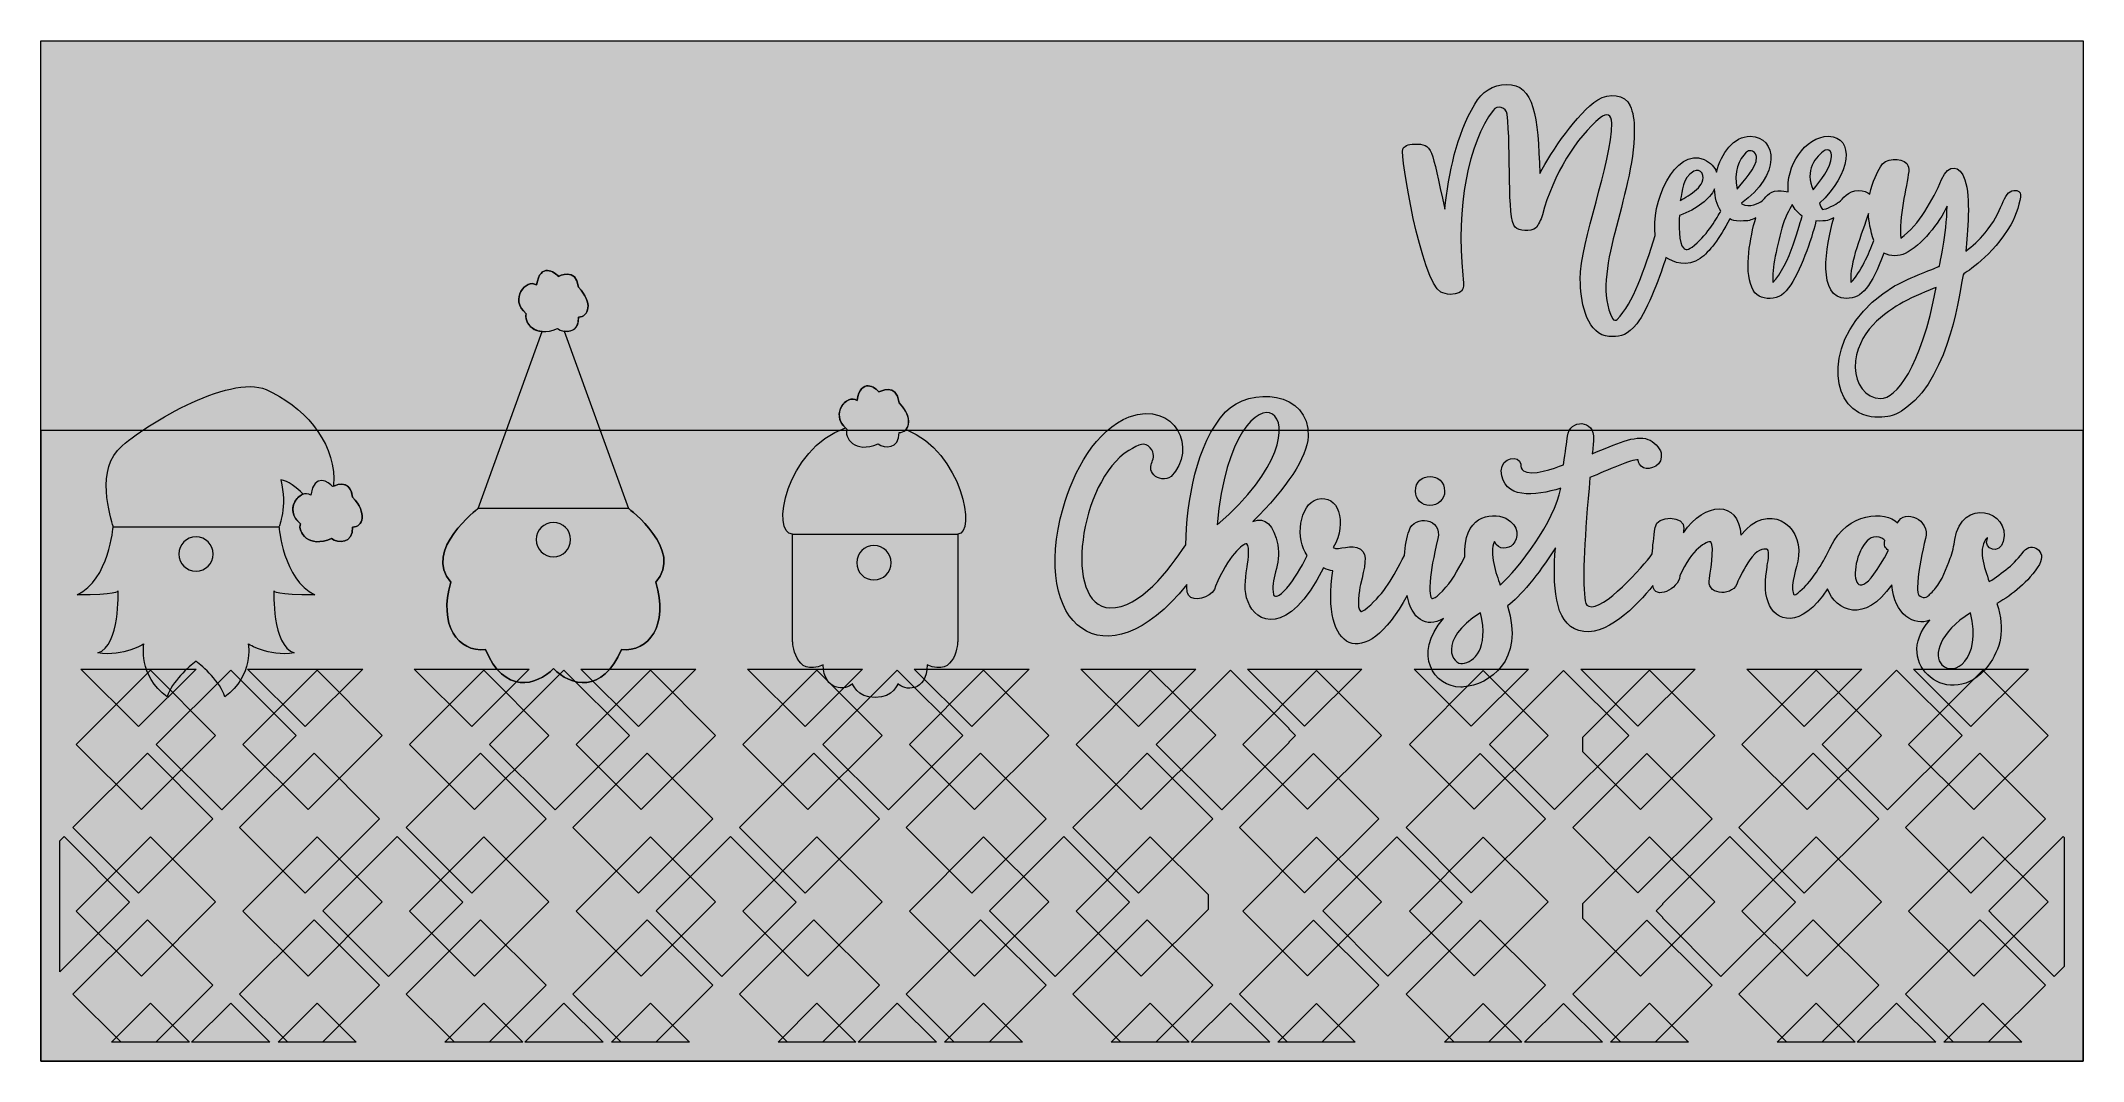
# Model space of a CAD drawing. Header units: inches. Extents: x 0 to 864, y 0 to 432.
import ezdxf

# ---------------------------------------------------------------- set-up
doc = ezdxf.new("R2010")
doc.units = ezdxf.units.IN
doc.header["$MEASUREMENT"] = 0
doc.layers.add('_U+0421_U+043B_U+043E_U+0439 1', color=7, linetype='Continuous')

# ---------------------------------------------------------------- blocks, each defined once
blk = doc.blocks.new('block 2')
at = {"layer": '_U+0421_U+043B_U+043E_U+0439 1', "true_color": 0xc10000}
h = blk.add_hatch(color=12, dxfattribs=at)
h.dxf.hatch_style = 2
edge = h.paths.add_edge_path()
edge.add_spline(control_points=[(131.9, 238.73), (131.07, 246.21), (125.44, 244.21), (123.83, 243.47), (123.87, 244.47), (123.89, 245.53), (123.89, 246.68), (123.89, 263.01), (110.73, 277.54), (95.31, 284.34), (79.88, 291.15), (41.76, 268.46), (32.38, 258.48), (23, 248.5), (30.61, 226.26), (30.61, 226.26), (30.61, 226.26), (30.61, 226.26), (30.61, 226.26), (30.61, 226.26), (28.86, 203.85), (15.43, 197.45), (31.74, 197.13), (32.7, 199.05), (32.7, 199.05), (32.7, 199.05), (33.66, 176.02), (24.07, 172.82), (35.26, 171.22), (43.58, 176.66), (43.58, 176.66), (43.58, 176.66), (41.02, 163.23), (53.49, 154.27), (55.28, 160.65), (62.71, 167.01), (65.65, 169.33), (68.59, 167.01), (76.02, 160.65), (77.8, 154.27), (90.28, 163.23), (87.72, 176.66), (87.72, 176.66), (87.72, 176.66), (96.04, 171.22), (107.23, 172.82), (97.63, 176.02), (98.59, 199.05), (98.59, 199.05), (98.59, 199.05), (99.55, 197.13), (115.87, 197.45), (102.43, 203.85), (100.75, 226.26), (100.75, 226.26), (100.75, 226.26), (104.33, 234.68), (101.52, 246.17), (104.57, 245.64), (107.98, 243.05), (111.02, 240.05), (107.22, 238.79), (103.94, 232.29), (109.81, 227.56), (108.59, 224.16), (113.21, 216.87), (123, 221.34), (125.65, 219.13), (132.15, 219.06), (131.91, 226.1), (136.27, 226.1), (138.22, 232.17), (131.9, 238.73)], knot_values=[0, 0, 0, 0, 1, 1, 1, 2, 2, 2, 3, 3, 3, 4, 4, 4, 5, 5, 5, 6, 6, 6, 7, 7, 7, 8, 8, 8, 9, 9, 9, 10, 10, 10, 11, 11, 11, 12, 12, 12, 13, 13, 13, 14, 14, 14, 15, 15, 15, 16, 16, 16, 17, 17, 17, 18, 18, 18, 19, 19, 19, 20, 20, 20, 21, 21, 21, 22, 22, 22, 23, 23, 23, 24, 24, 24, 24], degree=3, periodic=1)
at = {"layer": '_U+0421_U+043B_U+043E_U+0439 1', "true_color": 0xbbfcff}
h = blk.add_hatch(color=131, dxfattribs=at)
h.dxf.hatch_style = 2
edge = h.paths.add_edge_path()
edge.add_spline(control_points=[(123.4, 243.26), (123.4, 243.26), (130.93, 247.47), (131.9, 238.73), (138.22, 232.17), (136.27, 226.1), (131.9, 226.1), (132.15, 219.06), (125.65, 219.13), (123, 221.34), (113.21, 216.87), (108.59, 224.16), (109.81, 227.56), (102.28, 233.63), (109.81, 242.61), (114.18, 239.7), (115.63, 249.41), (122, 245.21), (123.4, 243.26)], knot_values=[0, 0, 0, 0, 1, 1, 1, 2, 2, 2, 3, 3, 3, 4, 4, 4, 5, 5, 5, 6, 6, 6, 6], degree=3, periodic=1)
h = blk.add_hatch(color=131, dxfattribs=at)
h.dxf.hatch_style = 2
edge = h.paths.add_edge_path()
edge.add_spline(control_points=[(115.86, 197.45), (102.43, 203.85), (100.75, 226.26), (100.75, 226.26), (100.75, 226.26), (30.61, 226.26), (30.61, 226.26), (30.61, 226.26), (28.86, 203.85), (15.43, 197.45), (31.74, 197.13), (32.7, 199.05), (32.7, 199.05), (32.7, 199.05), (33.66, 176.02), (24.07, 172.82), (35.26, 171.22), (43.58, 176.66), (43.58, 176.66), (43.58, 176.66), (41.02, 163.23), (53.49, 154.27), (55.28, 160.65), (62.71, 167.01), (65.65, 169.33), (68.59, 167.01), (76.02, 160.65), (77.8, 154.27), (90.28, 163.23), (87.72, 176.66), (87.72, 176.66), (87.72, 176.66), (96.04, 171.22), (107.23, 172.82), (97.64, 176.02), (98.6, 199.05), (98.6, 199.05), (98.6, 199.05), (99.55, 197.13), (115.86, 197.45)], knot_values=[0, 0, 0, 0, 1, 1, 1, 2, 2, 2, 3, 3, 3, 4, 4, 4, 5, 5, 5, 6, 6, 6, 7, 7, 7, 8, 8, 8, 9, 9, 9, 10, 10, 10, 11, 11, 11, 12, 12, 12, 13, 13, 13, 13], degree=3, periodic=1)
at = {"layer": '_U+0421_U+043B_U+043E_U+0439 1', "true_color": 0xffb98a}
h = blk.add_hatch(color=31, dxfattribs=at)
h.dxf.hatch_style = 2
edge = h.paths.add_edge_path()
edge.add_spline(control_points=[(65.65, 221.99), (69.67, 221.99), (72.93, 218.73), (72.93, 214.7), (72.93, 210.68), (69.67, 207.42), (65.65, 207.42), (61.62, 207.42), (58.36, 210.68), (58.36, 214.7), (58.36, 218.73), (61.62, 221.99), (65.65, 221.99)], knot_values=[0, 0, 0, 0, 1, 1, 1, 2, 2, 2, 3, 3, 3, 4, 4, 4, 4], degree=3, periodic=1)
at = {"layer": '_U+0421_U+043B_U+043E_U+0439 1', "lineweight": 0}
for points, knots in [([(131.9, 238.73), (131.07, 246.21), (125.44, 244.21), (123.83, 243.47), (123.87, 244.47), (123.89, 245.53), (123.89, 246.68), (123.89, 263.01), (110.73, 277.54), (95.31, 284.34), (79.88, 291.15), (41.76, 268.46), (32.38, 258.48), (23, 248.5), (30.61, 226.26), (30.61, 226.26), (30.61, 226.26), (30.61, 226.26), (30.61, 226.26), (30.61, 226.26), (28.86, 203.85), (15.43, 197.45), (31.74, 197.13), (32.7, 199.05), (32.7, 199.05), (32.7, 199.05), (33.66, 176.02), (24.07, 172.82), (35.26, 171.22), (43.58, 176.66), (43.58, 176.66), (43.58, 176.66), (41.02, 163.23), (53.49, 154.27), (55.28, 160.65), (62.71, 167.01), (65.65, 169.33), (68.59, 167.01), (76.02, 160.65), (77.8, 154.27), (90.28, 163.23), (87.72, 176.66), (87.72, 176.66), (87.72, 176.66), (96.04, 171.22), (107.23, 172.82), (97.63, 176.02), (98.59, 199.05), (98.59, 199.05), (98.59, 199.05), (99.55, 197.13), (115.87, 197.45), (102.43, 203.85), (100.75, 226.26), (100.75, 226.26), (100.75, 226.26), (104.33, 234.68), (101.52, 246.17), (104.57, 245.64), (107.98, 243.05), (111.02, 240.05), (107.22, 238.79), (103.94, 232.29), (109.81, 227.56), (108.59, 224.16), (113.21, 216.87), (123, 221.34), (125.65, 219.13), (132.15, 219.06), (131.91, 226.1), (136.27, 226.1), (138.22, 232.17), (131.9, 238.73)], [0, 0, 0, 0, 1, 1, 1, 2, 2, 2, 3, 3, 3, 4, 4, 4, 5, 5, 5, 6, 6, 6, 7, 7, 7, 8, 8, 8, 9, 9, 9, 10, 10, 10, 11, 11, 11, 12, 12, 12, 13, 13, 13, 14, 14, 14, 15, 15, 15, 16, 16, 16, 17, 17, 17, 18, 18, 18, 19, 19, 19, 20, 20, 20, 21, 21, 21, 22, 22, 22, 23, 23, 23, 24, 24, 24, 24]), ([(123.4, 243.26), (123.4, 243.26), (130.93, 247.47), (131.9, 238.73), (138.22, 232.17), (136.27, 226.1), (131.9, 226.1), (132.15, 219.06), (125.65, 219.13), (123, 221.34), (113.21, 216.87), (108.59, 224.16), (109.81, 227.56), (102.28, 233.63), (109.81, 242.61), (114.18, 239.7), (115.63, 249.41), (122, 245.21), (123.4, 243.26)], [0, 0, 0, 0, 1, 1, 1, 2, 2, 2, 3, 3, 3, 4, 4, 4, 5, 5, 5, 6, 6, 6, 6]), ([(115.86, 197.45), (102.43, 203.85), (100.75, 226.26), (100.75, 226.26), (100.75, 226.26), (30.61, 226.26), (30.61, 226.26), (30.61, 226.26), (28.86, 203.85), (15.43, 197.45), (31.74, 197.13), (32.7, 199.05), (32.7, 199.05), (32.7, 199.05), (33.66, 176.02), (24.07, 172.82), (35.26, 171.22), (43.58, 176.66), (43.58, 176.66), (43.58, 176.66), (41.02, 163.23), (53.49, 154.27), (55.28, 160.65), (62.71, 167.01), (65.65, 169.33), (68.59, 167.01), (76.02, 160.65), (77.8, 154.27), (90.28, 163.23), (87.72, 176.66), (87.72, 176.66), (87.72, 176.66), (96.04, 171.22), (107.23, 172.82), (97.64, 176.02), (98.6, 199.05), (98.6, 199.05), (98.6, 199.05), (99.55, 197.13), (115.86, 197.45)], [0, 0, 0, 0, 1, 1, 1, 2, 2, 2, 3, 3, 3, 4, 4, 4, 5, 5, 5, 6, 6, 6, 7, 7, 7, 8, 8, 8, 9, 9, 9, 10, 10, 10, 11, 11, 11, 12, 12, 12, 13, 13, 13, 13]), ([(65.65, 221.99), (69.67, 221.99), (72.93, 218.73), (72.93, 214.7), (72.93, 210.68), (69.67, 207.42), (65.65, 207.42), (61.62, 207.42), (58.36, 210.68), (58.36, 214.7), (58.36, 218.73), (61.62, 221.99), (65.65, 221.99)], [0, 0, 0, 0, 1, 1, 1, 2, 2, 2, 3, 3, 3, 4, 4, 4, 4])]:
    blk.add_open_spline(points, degree=3, knots=knots, dxfattribs=at)
blk = doc.blocks.new('block 3')
at = {"layer": '_U+0421_U+043B_U+043E_U+0439 1', "true_color": 0xc10000}
h = blk.add_hatch(color=12, dxfattribs=at)
h.dxf.hatch_style = 2
edge = h.paths.add_edge_path()
edge.add_spline(control_points=[(248.64, 234), (248.64, 234), (221.46, 309.03), (221.46, 309.03), (224.32, 308.59), (227.64, 309.96), (227.46, 315.03), (231.83, 315.03), (233.78, 321.1), (227.46, 327.65), (226.49, 336.4), (218.96, 332.19), (218.96, 332.19), (217.56, 334.13), (211.19, 338.34), (209.73, 328.63), (205.36, 331.54), (197.84, 322.56), (205.36, 316.48), (204.46, 313.94), (206.81, 309.23), (212.15, 308.88), (212.15, 308.88), (185.03, 234.01), (185.03, 234.01), (185.03, 234.01), (161.35, 216.17), (173.49, 202.82), (168.03, 184.6), (176.53, 173.06), (188.06, 174.28), (195.94, 155.38), (209.72, 158.72), (216.83, 166.26), (223.95, 158.72), (237.73, 155.38), (245.6, 174.28), (257.14, 173.06), (265.64, 184.6), (260.17, 202.82), (272.32, 216.17), (248.64, 234), (248.64, 234)], knot_values=[0, 0, 0, 0, 1, 1, 1, 2, 2, 2, 3, 3, 3, 4, 4, 4, 5, 5, 5, 6, 6, 6, 7, 7, 7, 8, 8, 8, 9, 9, 9, 10, 10, 10, 11, 11, 11, 12, 12, 12, 13, 13, 13, 14, 14, 14, 14], degree=3, periodic=1)
at = {"layer": '_U+0421_U+043B_U+043E_U+0439 1', "true_color": 0xbbfcff}
h = blk.add_hatch(color=131, dxfattribs=at)
h.dxf.hatch_style = 2
edge = h.paths.add_edge_path()
edge.add_spline(control_points=[(218.96, 332.19), (218.96, 332.19), (226.49, 336.4), (227.46, 327.65), (233.78, 321.1), (231.83, 315.03), (227.46, 315.03), (227.7, 307.98), (221.21, 308.06), (218.56, 310.26), (208.76, 305.8), (204.15, 313.08), (205.36, 316.48), (197.84, 322.55), (205.36, 331.54), (209.73, 328.62), (211.19, 338.34), (217.56, 334.13), (218.96, 332.19)], knot_values=[0, 0, 0, 0, 1, 1, 1, 2, 2, 2, 3, 3, 3, 4, 4, 4, 5, 5, 5, 6, 6, 6, 6], degree=3, periodic=1)
h = blk.add_hatch(color=131, dxfattribs=at)
h.dxf.hatch_style = 2
edge = h.paths.add_edge_path()
edge.add_spline(control_points=[(248.64, 234), (248.64, 234), (272.32, 216.17), (260.17, 202.81), (265.64, 184.6), (257.14, 173.06), (245.6, 174.28), (237.73, 155.38), (223.95, 158.72), (216.83, 166.25), (209.71, 158.72), (195.94, 155.38), (188.06, 174.28), (176.52, 173.06), (168.02, 184.6), (173.49, 202.81), (161.35, 216.17), (185.02, 234), (185.02, 234), (185.02, 234), (248.64, 234), (248.64, 234), (248.64, 234), (248.64, 234), (248.64, 234)], knot_values=[0, 0, 0, 0, 1, 1, 1, 2, 2, 2, 3, 3, 3, 4, 4, 4, 5, 5, 5, 6, 6, 6, 7, 7, 7, 8, 8, 8, 8], degree=3, periodic=1)
at = {"layer": '_U+0421_U+043B_U+043E_U+0439 1', "true_color": 0xffb98a}
h = blk.add_hatch(color=31, dxfattribs=at)
h.dxf.hatch_style = 2
edge = h.paths.add_edge_path()
edge.add_spline(control_points=[(216.83, 228.11), (220.85, 228.11), (224.12, 224.85), (224.12, 220.83), (224.12, 216.8), (220.85, 213.54), (216.83, 213.54), (212.81, 213.54), (209.54, 216.8), (209.54, 220.83), (209.54, 224.85), (212.81, 228.11), (216.83, 228.11)], knot_values=[0, 0, 0, 0, 1, 1, 1, 2, 2, 2, 3, 3, 3, 4, 4, 4, 4], degree=3, periodic=1)
at = {"layer": '_U+0421_U+043B_U+043E_U+0439 1', "lineweight": 0}
for points, knots in [([(248.64, 234), (248.64, 234), (221.46, 309.03), (221.46, 309.03), (224.32, 308.59), (227.64, 309.96), (227.46, 315.03), (231.83, 315.03), (233.78, 321.1), (227.46, 327.65), (226.49, 336.4), (218.96, 332.19), (218.96, 332.19), (217.56, 334.13), (211.19, 338.34), (209.73, 328.63), (205.36, 331.54), (197.84, 322.56), (205.36, 316.48), (204.46, 313.94), (206.81, 309.23), (212.15, 308.88), (212.15, 308.88), (185.03, 234.01), (185.03, 234.01), (185.03, 234.01), (161.35, 216.17), (173.49, 202.82), (168.03, 184.6), (176.53, 173.06), (188.06, 174.28), (195.94, 155.38), (209.72, 158.72), (216.83, 166.26), (223.95, 158.72), (237.73, 155.38), (245.6, 174.28), (257.14, 173.06), (265.64, 184.6), (260.17, 202.82), (272.32, 216.17), (248.64, 234), (248.64, 234)], [0, 0, 0, 0, 1, 1, 1, 2, 2, 2, 3, 3, 3, 4, 4, 4, 5, 5, 5, 6, 6, 6, 7, 7, 7, 8, 8, 8, 9, 9, 9, 10, 10, 10, 11, 11, 11, 12, 12, 12, 13, 13, 13, 14, 14, 14, 14]), ([(218.96, 332.19), (218.96, 332.19), (226.49, 336.4), (227.46, 327.65), (233.78, 321.1), (231.83, 315.03), (227.46, 315.03), (227.7, 307.98), (221.21, 308.06), (218.56, 310.26), (208.76, 305.8), (204.15, 313.08), (205.36, 316.48), (197.84, 322.55), (205.36, 331.54), (209.73, 328.62), (211.19, 338.34), (217.56, 334.13), (218.96, 332.19)], [0, 0, 0, 0, 1, 1, 1, 2, 2, 2, 3, 3, 3, 4, 4, 4, 5, 5, 5, 6, 6, 6, 6]), ([(248.64, 234), (248.64, 234), (272.32, 216.17), (260.17, 202.81), (265.64, 184.6), (257.14, 173.06), (245.6, 174.28), (237.73, 155.38), (223.95, 158.72), (216.83, 166.25), (209.71, 158.72), (195.94, 155.38), (188.06, 174.28), (176.52, 173.06), (168.02, 184.6), (173.49, 202.81), (161.35, 216.17), (185.02, 234), (185.02, 234), (185.02, 234), (248.64, 234), (248.64, 234), (248.64, 234), (248.64, 234), (248.64, 234)], [0, 0, 0, 0, 1, 1, 1, 2, 2, 2, 3, 3, 3, 4, 4, 4, 5, 5, 5, 6, 6, 6, 7, 7, 7, 8, 8, 8, 8]), ([(216.83, 228.11), (220.85, 228.11), (224.12, 224.85), (224.12, 220.83), (224.12, 216.8), (220.85, 213.54), (216.83, 213.54), (212.81, 213.54), (209.54, 216.8), (209.54, 220.83), (209.54, 224.85), (212.81, 228.11), (216.83, 228.11)], [0, 0, 0, 0, 1, 1, 1, 2, 2, 2, 3, 3, 3, 4, 4, 4, 4])]:
    blk.add_open_spline(points, degree=3, knots=knots, dxfattribs=at)
blk = doc.blocks.new('block 4')
at = {"layer": '_U+0421_U+043B_U+043E_U+0439 1', "true_color": 0xc10000}
h = blk.add_hatch(color=12, dxfattribs=at)
h.dxf.hatch_style = 2
edge = h.paths.add_edge_path()
edge.add_spline(control_points=[(366.05, 267.51), (367.86, 269.65), (367.6, 274.1), (363.07, 278.8), (362.1, 287.54), (354.57, 283.33), (354.57, 283.33), (353.17, 285.27), (346.8, 289.48), (345.34, 279.77), (341.09, 282.61), (333.85, 274.17), (340.4, 268.12), (314.9, 259.17), (308.67, 223.16), (318.04, 223.16), (318.04, 223.16), (318.04, 177.89), (318.04, 177.89), (318.04, 177.89), (318.68, 162), (331.01, 167.86), (331.01, 156.57), (340.87, 156.81), (343.34, 159.9), (343.34, 159.9), (345.21, 153.94), (352.96, 153.94), (360.71, 153.94), (362.59, 159.9), (362.59, 159.9), (365.05, 156.81), (374.92, 155.96), (374.92, 167.86), (387.25, 162), (387.89, 177.89), (387.89, 177.89), (387.89, 177.89), (387.89, 223.16), (387.89, 223.16), (395.69, 223.16), (390.11, 257.65), (366.05, 267.51)], knot_values=[0, 0, 0, 0, 1, 1, 1, 2, 2, 2, 3, 3, 3, 4, 4, 4, 5, 5, 5, 6, 6, 6, 7, 7, 7, 8, 8, 8, 9, 9, 9, 10, 10, 10, 11, 11, 11, 12, 12, 12, 13, 13, 13, 14, 14, 14, 14], degree=3, periodic=1)
at = {"layer": '_U+0421_U+043B_U+043E_U+0439 1', "true_color": 0xbbfcff}
h = blk.add_hatch(color=131, dxfattribs=at)
h.dxf.hatch_style = 2
edge = h.paths.add_edge_path()
edge.add_spline(control_points=[(354.57, 283.33), (354.57, 283.33), (362.1, 287.54), (363.07, 278.8), (369.38, 272.24), (367.44, 266.17), (363.07, 266.17), (363.31, 259.13), (356.81, 259.2), (354.16, 261.41), (344.37, 256.94), (339.76, 264.23), (340.97, 267.63), (333.44, 273.7), (340.97, 282.68), (345.34, 279.77), (346.8, 289.48), (353.17, 285.27), (354.57, 283.33)], knot_values=[0, 0, 0, 0, 1, 1, 1, 2, 2, 2, 3, 3, 3, 4, 4, 4, 5, 5, 5, 6, 6, 6, 6], degree=3, periodic=1)
h = blk.add_hatch(color=131, dxfattribs=at)
h.dxf.hatch_style = 2
edge = h.paths.add_edge_path()
edge.add_spline(control_points=[(318.04, 223.16), (318.04, 223.16), (318.04, 177.89), (318.04, 177.89), (318.04, 177.89), (318.68, 162), (331.01, 167.86), (331.01, 156.57), (340.87, 156.81), (343.34, 159.9), (343.34, 159.9), (345.21, 153.94), (352.96, 153.94), (360.71, 153.94), (362.59, 159.9), (362.59, 159.9), (365.05, 156.81), (374.92, 155.96), (374.92, 167.86), (387.25, 162), (387.89, 177.89), (387.89, 177.89), (387.89, 177.89), (387.89, 223.16), (387.89, 223.16), (387.89, 223.16), (318.04, 223.16), (318.04, 223.16)], knot_values=[0, 0, 0, 0, 1, 1, 1, 2, 2, 2, 3, 3, 3, 4, 4, 4, 5, 5, 5, 6, 6, 6, 7, 7, 7, 8, 8, 8, 9, 9, 9, 9], degree=3, periodic=1)
at = {"layer": '_U+0421_U+043B_U+043E_U+0439 1', "true_color": 0xffb98a}
h = blk.add_hatch(color=31, dxfattribs=at)
h.dxf.hatch_style = 2
edge = h.paths.add_edge_path()
edge.add_spline(control_points=[(352.44, 218.3), (356.46, 218.3), (359.72, 215.04), (359.72, 211.02), (359.72, 206.99), (356.46, 203.73), (352.44, 203.73), (348.41, 203.73), (345.15, 206.99), (345.15, 211.02), (345.15, 215.04), (348.41, 218.3), (352.44, 218.3)], knot_values=[0, 0, 0, 0, 1, 1, 1, 2, 2, 2, 3, 3, 3, 4, 4, 4, 4], degree=3, periodic=1)
at = {"layer": '_U+0421_U+043B_U+043E_U+0439 1', "lineweight": 0}
for points, knots in [([(366.05, 267.51), (367.86, 269.65), (367.6, 274.1), (363.07, 278.8), (362.1, 287.54), (354.57, 283.33), (354.57, 283.33), (353.17, 285.27), (346.8, 289.48), (345.34, 279.77), (341.09, 282.61), (333.85, 274.17), (340.4, 268.12), (314.9, 259.17), (308.67, 223.16), (318.04, 223.16), (318.04, 223.16), (318.04, 177.89), (318.04, 177.89), (318.04, 177.89), (318.68, 162), (331.01, 167.86), (331.01, 156.57), (340.87, 156.81), (343.34, 159.9), (343.34, 159.9), (345.21, 153.94), (352.96, 153.94), (360.71, 153.94), (362.59, 159.9), (362.59, 159.9), (365.05, 156.81), (374.92, 155.96), (374.92, 167.86), (387.25, 162), (387.89, 177.89), (387.89, 177.89), (387.89, 177.89), (387.89, 223.16), (387.89, 223.16), (395.69, 223.16), (390.11, 257.65), (366.05, 267.51)], [0, 0, 0, 0, 1, 1, 1, 2, 2, 2, 3, 3, 3, 4, 4, 4, 5, 5, 5, 6, 6, 6, 7, 7, 7, 8, 8, 8, 9, 9, 9, 10, 10, 10, 11, 11, 11, 12, 12, 12, 13, 13, 13, 14, 14, 14, 14]), ([(354.57, 283.33), (354.57, 283.33), (362.1, 287.54), (363.07, 278.8), (369.38, 272.24), (367.44, 266.17), (363.07, 266.17), (363.31, 259.13), (356.81, 259.2), (354.16, 261.41), (344.37, 256.94), (339.76, 264.23), (340.97, 267.63), (333.44, 273.7), (340.97, 282.68), (345.34, 279.77), (346.8, 289.48), (353.17, 285.27), (354.57, 283.33)], [0, 0, 0, 0, 1, 1, 1, 2, 2, 2, 3, 3, 3, 4, 4, 4, 5, 5, 5, 6, 6, 6, 6]), ([(318.04, 223.16), (318.04, 223.16), (318.04, 177.89), (318.04, 177.89), (318.04, 177.89), (318.68, 162), (331.01, 167.86), (331.01, 156.57), (340.87, 156.81), (343.34, 159.9), (343.34, 159.9), (345.21, 153.94), (352.96, 153.94), (360.71, 153.94), (362.59, 159.9), (362.59, 159.9), (365.05, 156.81), (374.92, 155.96), (374.92, 167.86), (387.25, 162), (387.89, 177.89), (387.89, 177.89), (387.89, 177.89), (387.89, 223.16), (387.89, 223.16), (387.89, 223.16), (318.04, 223.16), (318.04, 223.16)], [0, 0, 0, 0, 1, 1, 1, 2, 2, 2, 3, 3, 3, 4, 4, 4, 5, 5, 5, 6, 6, 6, 7, 7, 7, 8, 8, 8, 9, 9, 9, 9]), ([(352.44, 218.3), (356.46, 218.3), (359.72, 215.04), (359.72, 211.02), (359.72, 206.99), (356.46, 203.73), (352.44, 203.73), (348.41, 203.73), (345.15, 206.99), (345.15, 211.02), (345.15, 215.04), (348.41, 218.3), (352.44, 218.3)], [0, 0, 0, 0, 1, 1, 1, 2, 2, 2, 3, 3, 3, 4, 4, 4, 4])]:
    blk.add_open_spline(points, degree=3, knots=knots, dxfattribs=at)
blk = doc.blocks.new('block 5')
at = {"layer": '_U+0421_U+043B_U+043E_U+0439 1', "true_color": 0x003a1e}
h = blk.add_hatch(color=118, dxfattribs=at)
h.dxf.hatch_style = 2
edge = h.paths.add_edge_path()
edge.add_spline(control_points=[(838.97, 215.99), (835.1, 210.57), (829.87, 206.68), (824.28, 203.03), (822.2, 208.64), (819.09, 217.77), (823.58, 221.76), (823.57, 221.65), (823.54, 221.51), (823.49, 221.35), (821.58, 216.46), (828.81, 214.39), (830.16, 220.08), (833.61, 233.47), (812.42, 238.73), (809.75, 220.88), (809.34, 218.16), (808.75, 215.48), (807.78, 212.91), (806.21, 208.8), (804.22, 203.35), (801.57, 200.28), (800.13, 198.61), (798.97, 197.47), (798.08, 196.69), (796.86, 195.64), (794.12, 196.81), (794.02, 198.42), (793.91, 200.19), (794, 202.2), (794.05, 202.87), (794.32, 208.19), (796.02, 216.07), (797.31, 221.23), (799.39, 229.39), (788.44, 234.11), (785.49, 227.86), (780.43, 233.22), (764.26, 232.58), (757.23, 217.89), (756.55, 216.45), (752.87, 208.44), (747.34, 202.05), (746.35, 200.91), (741.89, 196.31), (741.41, 197.74), (739.85, 202.86), (743.02, 207.6), (743.55, 214), (745.15, 227.13), (730.68, 237.27), (719.21, 222.7), (718.05, 237.87), (704.07, 236.88), (694.87, 223.76), (694.99, 224.68), (694.87, 223.76), (695.1, 225.51), (695.67, 231.14), (683.39, 231.32), (682.89, 226.01), (682.32, 221.65), (681.93, 218.19), (681.68, 214.74), (677.67, 209.4), (661.1, 190.35), (654.81, 192.59), (653.54, 193.04), (653.4, 194.22), (653.18, 196.15), (652.18, 204.9), (653.09, 222.52), (655.36, 247.11), (662.63, 250.11), (673.1, 254.97), (675.72, 254.61), (675.7, 253.37), (676.52, 251.87), (677.97, 251.22), (680.74, 249.98), (686.58, 252.33), (685.41, 257.6), (684.91, 259.78), (682.36, 262.42), (679.84, 263.26), (674.55, 265.27), (666.21, 261.24), (656.35, 257.19), (656.57, 259.5), (656.82, 262.11), (656.89, 263.3), (657.47, 271.94), (646.72, 271.84), (645.82, 264.65), (645.58, 261.87), (644.97, 258.31), (644.18, 252.48), (640.34, 251.02), (630.51, 247.53), (627.19, 249.96), (626.26, 250.63), (626.12, 251.64), (626.05, 252.77), (625.68, 256.83), (617.81, 255.78), (617.81, 249.96), (618.49, 237.74), (631.95, 239.27), (643.01, 242.54), (640.36, 228.49), (625.28, 208.53), (617.37, 201.58), (615.68, 206.15), (612.61, 215.25), (614.94, 220.03), (614.95, 220.01), (614.95, 219.99), (614.96, 219.97), (616.6, 216.1), (621, 216.88), (622.71, 218.76), (625.2, 221.49), (625.86, 226.52), (619.72, 229.86), (613.19, 232.71), (601.4, 230.62), (602.48, 213.65), (600.58, 209.96), (597.54, 204.26), (594.43, 200.66), (590.16, 195.66), (588.47, 195.85), (588.47, 195.85), (588.46, 195.86), (587.24, 196.85), (587.74, 202.86), (588.01, 208.38), (589.22, 213.08), (591, 221.23), (593.2, 229.85), (580.96, 231.74), (578.81, 224.49), (577.85, 221.98), (577.21, 218.08), (576.85, 214.14), (571.84, 204.63), (568.57, 198.41), (561.27, 192.02), (559.48, 190.49), (558.56, 190.36), (558.4, 190.41), (556.49, 191.43), (557.77, 199.61), (558.29, 201.84), (560, 209.24), (561.62, 214.43), (558.24, 216.77), (554.61, 219.28), (549.01, 216.05), (546.76, 217.42), (553.03, 228.41), (548.78, 240.28), (540.08, 237.89), (532.3, 235.76), (530.61, 220.81), (535.74, 214.13), (532.97, 208.7), (530.38, 204.07), (527.16, 200.33), (523.39, 195.95), (522.31, 197.01), (521.71, 197.08), (521.69, 197.09), (521.6, 197.2), (521.51, 197.55), (519.83, 203.4), (524.92, 210.51), (523.27, 218.63), (521.57, 226.79), (518.11, 230.74), (512.77, 228.48), (526.98, 242.6), (535.7, 255.61), (536.11, 264.45), (536.96, 283.88), (511.34, 285.65), (501.17, 274.88), (488.66, 261.38), (484.81, 236.91), (484.37, 218.61), (477.31, 208.05), (465.03, 191.57), (452.3, 191.93), (432.14, 192.58), (439.39, 245.79), (460.22, 258.53), (464.61, 261.16), (467.13, 262.34), (469.3, 259.7), (473.33, 254.8), (466.87, 252.45), (470.89, 248.2), (472.51, 246.48), (475.92, 245.81), (478.14, 247.56), (489.6, 259.16), (479.79, 279.78), (460.48, 272.75), (446.47, 267.65), (436.81, 249.51), (432.45, 234.2), (418.39, 184.81), (450.07, 158.65), (484.82, 201.77), (484.88, 199.4), (484.61, 197.52), (486.55, 196.34), (489.59, 194.48), (496.45, 197.31), (496.95, 201.07), (502.14, 213.83), (508.73, 219.27), (510.17, 219.09), (511.66, 217.9), (510.44, 209.91), (510.22, 208.46), (509.54, 203.88), (508.83, 199.15), (510.7, 194.43), (513.85, 185.83), (527.36, 178.7), (542.67, 208.82), (544.42, 208.13), (544.98, 207.7), (546.58, 207.65), (541.35, 174.14), (559.91, 163.62), (577.99, 197.21), (579.92, 187.26), (585.95, 183.15), (593.33, 187.38), (580.28, 172.13), (589.3, 158.4), (600.78, 158.4), (601.18, 158.4), (601.58, 158.42), (601.99, 158.45), (612.61, 159.33), (627.82, 169.47), (620.43, 192.77), (625.76, 196.65), (633.36, 205.62), (640.71, 217.35), (639.74, 201.86), (639.9, 185.57), (650.68, 182.28), (661.67, 178.95), (675.23, 192.91), (682, 201.33), (682.57, 195.04), (692.83, 199.73), (693.43, 205.42), (698.36, 217.24), (705, 220.14), (706.44, 219.91), (708.21, 218.14), (706.11, 205.8), (705.77, 203.15), (705.28, 197.26), (716.4, 196.49), (717.9, 203.18), (719.4, 206.29), (721.42, 210.22), (723.95, 213.56), (726.87, 217.39), (729.82, 216.83), (730.51, 216.66), (731.54, 215.8), (730.43, 210.45), (730.26, 209.12), (729.61, 204.13), (728.94, 198.97), (730.69, 194.43), (733.8, 185.96), (744.44, 182.56), (755.88, 199.93), (759.43, 190.46), (771.5, 185.01), (783, 201.69), (784.05, 188.96), (792.72, 184), (799.1, 186.66), (782.27, 168.17), (808.53, 147.29), (823.66, 167.28), (829.27, 174.71), (831.07, 182.49), (827.53, 193.72), (834.21, 197.79), (840.82, 202.57), (845.47, 210.34), (848.91, 216.1), (842.02, 219.91), (838.97, 215.99)], knot_values=[0, 0, 0, 0, 1, 1, 1, 2, 2, 2, 3, 3, 3, 4, 4, 4, 5, 5, 5, 6, 6, 6, 7, 7, 7, 8, 8, 8, 9, 9, 9, 10, 10, 10, 11, 11, 11, 12, 12, 12, 13, 13, 13, 14, 14, 14, 15, 15, 15, 16, 16, 16, 17, 17, 17, 18, 18, 18, 19, 19, 19, 20, 20, 20, 21, 21, 21, 22, 22, 22, 23, 23, 23, 24, 24, 24, 25, 25, 25, 26, 26, 26, 27, 27, 27, 28, 28, 28, 29, 29, 29, 30, 30, 30, 31, 31, 31, 32, 32, 32, 33, 33, 33, 34, 34, 34, 35, 35, 35, 36, 36, 36, 37, 37, 37, 38, 38, 38, 39, 39, 39, 40, 40, 40, 41, 41, 41, 42, 42, 42, 43, 43, 43, 44, 44, 44, 45, 45, 45, 46, 46, 46, 47, 47, 47, 48, 48, 48, 49, 49, 49, 50, 50, 50, 51, 51, 51, 52, 52, 52, 53, 53, 53, 54, 54, 54, 55, 55, 55, 56, 56, 56, 57, 57, 57, 58, 58, 58, 59, 59, 59, 60, 60, 60, 61, 61, 61, 62, 62, 62, 63, 63, 63, 64, 64, 64, 65, 65, 65, 66, 66, 66, 67, 67, 67, 68, 68, 68, 69, 69, 69, 70, 70, 70, 71, 71, 71, 72, 72, 72, 73, 73, 73, 74, 74, 74, 75, 75, 75, 76, 76, 76, 77, 77, 77, 78, 78, 78, 79, 79, 79, 80, 80, 80, 81, 81, 81, 82, 82, 82, 83, 83, 83, 84, 84, 84, 85, 85, 85, 86, 86, 86, 87, 87, 87, 88, 88, 88, 89, 89, 89, 90, 90, 90, 91, 91, 91, 92, 92, 92, 93, 93, 93, 94, 94, 94, 95, 95, 95, 96, 96, 96, 97, 97, 97, 98, 98, 98, 99, 99, 99, 100, 100, 100, 101, 101, 101, 101], degree=3, periodic=1)
edge = h.paths.add_edge_path()
edge.add_spline(control_points=[(497.61, 227.07), (504.67, 304.62), (553.1, 274.54), (497.61, 227.07), (497.61, 227.07), (497.61, 227.07), (497.61, 227.07)], knot_values=[0, 0, 0, 0, 1, 1, 1, 2, 2, 2, 2], degree=3, periodic=1)
edge = h.paths.add_edge_path()
edge.add_spline(control_points=[(601.42, 168.31), (597.58, 167.63), (590.21, 177.93), (609.04, 189.89), (612.77, 174.29), (606.22, 169.15), (601.42, 168.31)], knot_values=[0, 0, 0, 0, 1, 1, 1, 2, 2, 2, 2], degree=3, periodic=1)
edge = h.paths.add_edge_path()
edge.add_spline(control_points=[(776.42, 221.98), (778.25, 221.98), (779.7, 220.98), (780.14, 220.38), (779.52, 218.63), (780.25, 217.04), (781.65, 216.34), (762.62, 180.14), (764.99, 221.98), (776.42, 221.98)], knot_values=[0, 0, 0, 0, 1, 1, 1, 2, 2, 2, 3, 3, 3, 3], degree=3, periodic=1)
edge = h.paths.add_edge_path()
edge.add_spline(control_points=[(804.28, 167.81), (800.39, 171.7), (803.14, 181.49), (816.38, 189.89), (821.17, 169.81), (809.3, 162.63), (804.28, 167.81)], knot_values=[0, 0, 0, 0, 1, 1, 1, 2, 2, 2, 2], degree=3, periodic=1)
h = blk.add_hatch(color=118, dxfattribs=at)
h.dxf.hatch_style = 2
edge = h.paths.add_edge_path()
edge.add_spline(control_points=[(587.63, 235.21), (591.07, 235.21), (593.88, 237.95), (593.88, 241.32), (593.88, 249.56), (581.51, 249.62), (581.51, 241.32), (581.51, 237.95), (584.26, 235.21), (587.63, 235.21)], knot_values=[0, 0, 0, 0, 1, 1, 1, 2, 2, 2, 3, 3, 3, 3], degree=3, periodic=1)
at = {"layer": '_U+0421_U+043B_U+043E_U+0439 1', "lineweight": 0}
for points, knots in [([(497.61, 227.07), (504.67, 304.62), (553.1, 274.54), (497.61, 227.07), (497.61, 227.07), (497.61, 227.07), (497.61, 227.07)], [0, 0, 0, 0, 1, 1, 1, 2, 2, 2, 2]), ([(838.97, 215.99), (835.1, 210.57), (829.87, 206.68), (824.28, 203.03), (822.2, 208.64), (819.09, 217.77), (823.58, 221.76), (823.57, 221.65), (823.54, 221.51), (823.49, 221.35), (821.58, 216.46), (828.81, 214.39), (830.16, 220.08), (833.61, 233.47), (812.42, 238.73), (809.75, 220.88), (809.34, 218.16), (808.75, 215.48), (807.78, 212.91), (806.21, 208.8), (804.22, 203.35), (801.57, 200.28), (800.13, 198.61), (798.97, 197.47), (798.08, 196.69), (796.86, 195.64), (794.12, 196.81), (794.02, 198.42), (793.91, 200.19), (794, 202.2), (794.05, 202.87), (794.32, 208.19), (796.02, 216.07), (797.31, 221.23), (799.39, 229.39), (788.44, 234.11), (785.49, 227.86), (780.43, 233.22), (764.26, 232.58), (757.23, 217.89), (756.55, 216.45), (752.87, 208.44), (747.34, 202.05), (746.35, 200.91), (741.89, 196.31), (741.41, 197.74), (739.85, 202.86), (743.02, 207.6), (743.55, 214), (745.15, 227.13), (730.68, 237.27), (719.21, 222.7), (718.05, 237.87), (704.07, 236.88), (694.87, 223.76), (694.99, 224.68), (694.87, 223.76), (695.1, 225.51), (695.67, 231.14), (683.39, 231.32), (682.89, 226.01), (682.32, 221.65), (681.93, 218.19), (681.68, 214.74), (677.67, 209.4), (661.1, 190.35), (654.81, 192.59), (653.54, 193.04), (653.4, 194.22), (653.18, 196.15), (652.18, 204.9), (653.09, 222.52), (655.36, 247.11), (662.63, 250.11), (673.1, 254.97), (675.72, 254.61), (675.7, 253.37), (676.52, 251.87), (677.97, 251.22), (680.74, 249.98), (686.58, 252.33), (685.41, 257.6), (684.91, 259.78), (682.36, 262.42), (679.84, 263.26), (674.55, 265.27), (666.21, 261.24), (656.35, 257.19), (656.57, 259.5), (656.82, 262.11), (656.89, 263.3), (657.47, 271.94), (646.72, 271.84), (645.82, 264.65), (645.58, 261.87), (644.97, 258.31), (644.18, 252.48), (640.34, 251.02), (630.51, 247.53), (627.19, 249.96), (626.26, 250.63), (626.12, 251.64), (626.05, 252.77), (625.68, 256.83), (617.81, 255.78), (617.81, 249.96), (618.49, 237.74), (631.95, 239.27), (643.01, 242.54), (640.36, 228.49), (625.28, 208.53), (617.37, 201.58), (615.68, 206.15), (612.61, 215.25), (614.94, 220.03), (614.95, 220.01), (614.95, 219.99), (614.96, 219.97), (616.6, 216.1), (621, 216.88), (622.71, 218.76), (625.2, 221.49), (625.86, 226.52), (619.72, 229.86), (613.19, 232.71), (601.4, 230.62), (602.48, 213.65), (600.58, 209.96), (597.54, 204.26), (594.43, 200.66), (590.16, 195.66), (588.47, 195.85), (588.47, 195.85), (588.46, 195.86), (587.24, 196.85), (587.74, 202.86), (588.01, 208.38), (589.22, 213.08), (591, 221.23), (593.2, 229.85), (580.96, 231.74), (578.81, 224.49), (577.85, 221.98), (577.21, 218.08), (576.85, 214.14), (571.84, 204.63), (568.57, 198.41), (561.27, 192.02), (559.48, 190.49), (558.56, 190.36), (558.4, 190.41), (556.49, 191.43), (557.77, 199.61), (558.29, 201.84), (560, 209.24), (561.62, 214.43), (558.24, 216.77), (554.61, 219.28), (549.01, 216.05), (546.76, 217.42), (553.03, 228.41), (548.78, 240.28), (540.08, 237.89), (532.3, 235.76), (530.61, 220.81), (535.74, 214.13), (532.97, 208.7), (530.38, 204.07), (527.16, 200.33), (523.39, 195.95), (522.31, 197.01), (521.71, 197.08), (521.69, 197.09), (521.6, 197.2), (521.51, 197.55), (519.83, 203.4), (524.92, 210.51), (523.27, 218.63), (521.57, 226.79), (518.11, 230.74), (512.77, 228.48), (526.98, 242.6), (535.7, 255.61), (536.11, 264.45), (536.96, 283.88), (511.34, 285.65), (501.17, 274.88), (488.66, 261.38), (484.81, 236.91), (484.37, 218.61), (477.31, 208.05), (465.03, 191.57), (452.3, 191.93), (432.14, 192.58), (439.39, 245.79), (460.22, 258.53), (464.61, 261.16), (467.13, 262.34), (469.3, 259.7), (473.33, 254.8), (466.87, 252.45), (470.89, 248.2), (472.51, 246.48), (475.92, 245.81), (478.14, 247.56), (489.6, 259.16), (479.79, 279.78), (460.48, 272.75), (446.47, 267.65), (436.81, 249.51), (432.45, 234.2), (418.39, 184.81), (450.07, 158.65), (484.82, 201.77), (484.88, 199.4), (484.61, 197.52), (486.55, 196.34), (489.59, 194.48), (496.45, 197.31), (496.95, 201.07), (502.14, 213.83), (508.73, 219.27), (510.17, 219.09), (511.66, 217.9), (510.44, 209.91), (510.22, 208.46), (509.54, 203.88), (508.83, 199.15), (510.7, 194.43), (513.85, 185.83), (527.36, 178.7), (542.67, 208.82), (544.42, 208.13), (544.98, 207.7), (546.58, 207.65), (541.35, 174.14), (559.91, 163.62), (577.99, 197.21), (579.92, 187.26), (585.95, 183.15), (593.33, 187.38), (580.28, 172.13), (589.3, 158.4), (600.78, 158.4), (601.18, 158.4), (601.58, 158.42), (601.99, 158.45), (612.61, 159.33), (627.82, 169.47), (620.43, 192.77), (625.76, 196.65), (633.36, 205.62), (640.71, 217.35), (639.74, 201.86), (639.9, 185.57), (650.68, 182.28), (661.67, 178.95), (675.23, 192.91), (682, 201.33), (682.57, 195.04), (692.83, 199.73), (693.43, 205.42), (698.36, 217.24), (705, 220.14), (706.44, 219.91), (708.21, 218.14), (706.11, 205.8), (705.77, 203.15), (705.28, 197.26), (716.4, 196.49), (717.9, 203.18), (719.4, 206.29), (721.42, 210.22), (723.95, 213.56), (726.87, 217.39), (729.82, 216.83), (730.51, 216.66), (731.54, 215.8), (730.43, 210.45), (730.26, 209.12), (729.61, 204.13), (728.94, 198.97), (730.69, 194.43), (733.8, 185.96), (744.44, 182.56), (755.88, 199.93), (759.43, 190.46), (771.5, 185.01), (783, 201.69), (784.05, 188.96), (792.72, 184), (799.1, 186.66), (782.27, 168.17), (808.53, 147.29), (823.66, 167.28), (829.27, 174.71), (831.07, 182.49), (827.53, 193.72), (834.21, 197.79), (840.82, 202.57), (845.47, 210.34), (848.91, 216.1), (842.02, 219.91), (838.97, 215.99)], [0, 0, 0, 0, 1, 1, 1, 2, 2, 2, 3, 3, 3, 4, 4, 4, 5, 5, 5, 6, 6, 6, 7, 7, 7, 8, 8, 8, 9, 9, 9, 10, 10, 10, 11, 11, 11, 12, 12, 12, 13, 13, 13, 14, 14, 14, 15, 15, 15, 16, 16, 16, 17, 17, 17, 18, 18, 18, 19, 19, 19, 20, 20, 20, 21, 21, 21, 22, 22, 22, 23, 23, 23, 24, 24, 24, 25, 25, 25, 26, 26, 26, 27, 27, 27, 28, 28, 28, 29, 29, 29, 30, 30, 30, 31, 31, 31, 32, 32, 32, 33, 33, 33, 34, 34, 34, 35, 35, 35, 36, 36, 36, 37, 37, 37, 38, 38, 38, 39, 39, 39, 40, 40, 40, 41, 41, 41, 42, 42, 42, 43, 43, 43, 44, 44, 44, 45, 45, 45, 46, 46, 46, 47, 47, 47, 48, 48, 48, 49, 49, 49, 50, 50, 50, 51, 51, 51, 52, 52, 52, 53, 53, 53, 54, 54, 54, 55, 55, 55, 56, 56, 56, 57, 57, 57, 58, 58, 58, 59, 59, 59, 60, 60, 60, 61, 61, 61, 62, 62, 62, 63, 63, 63, 64, 64, 64, 65, 65, 65, 66, 66, 66, 67, 67, 67, 68, 68, 68, 69, 69, 69, 70, 70, 70, 71, 71, 71, 72, 72, 72, 73, 73, 73, 74, 74, 74, 75, 75, 75, 76, 76, 76, 77, 77, 77, 78, 78, 78, 79, 79, 79, 80, 80, 80, 81, 81, 81, 82, 82, 82, 83, 83, 83, 84, 84, 84, 85, 85, 85, 86, 86, 86, 87, 87, 87, 88, 88, 88, 89, 89, 89, 90, 90, 90, 91, 91, 91, 92, 92, 92, 93, 93, 93, 94, 94, 94, 95, 95, 95, 96, 96, 96, 97, 97, 97, 98, 98, 98, 99, 99, 99, 100, 100, 100, 101, 101, 101, 101]), ([(587.63, 235.21), (591.07, 235.21), (593.88, 237.95), (593.88, 241.32), (593.88, 249.56), (581.51, 249.62), (581.51, 241.32), (581.51, 237.95), (584.26, 235.21), (587.63, 235.21)], [0, 0, 0, 0, 1, 1, 1, 2, 2, 2, 3, 3, 3, 3]), ([(776.42, 221.98), (778.25, 221.98), (779.7, 220.98), (780.14, 220.38), (779.52, 218.63), (780.25, 217.04), (781.65, 216.34), (762.62, 180.14), (764.99, 221.98), (776.42, 221.98)], [0, 0, 0, 0, 1, 1, 1, 2, 2, 2, 3, 3, 3, 3]), ([(601.42, 168.31), (597.58, 167.63), (590.21, 177.93), (609.04, 189.89), (612.77, 174.29), (606.22, 169.15), (601.42, 168.31)], [0, 0, 0, 0, 1, 1, 1, 2, 2, 2, 2]), ([(804.28, 167.81), (800.39, 171.7), (803.14, 181.49), (816.38, 189.89), (821.17, 169.81), (809.3, 162.63), (804.28, 167.81)], [0, 0, 0, 0, 1, 1, 1, 2, 2, 2, 2])]:
    blk.add_open_spline(points, degree=3, knots=knots, dxfattribs=at)

msp = doc.modelspace()

# ---------------------------------------------------------------- hatches: boundary and pattern name
at = {"layer": '_U+0421_U+043B_U+043E_U+0439 1', "true_color": 0xe8c792}
h = msp.add_hatch(color=31, dxfattribs=at)
h.dxf.hatch_style = 2
h.paths.add_polyline_path([(0.01, 432), (864, 432), (864, 0), (0.01, 0)])
at = {"layer": '_U+0421_U+043B_U+043E_U+0439 1', "true_color": 0xc10000}
h = msp.add_hatch(color=12, dxfattribs=at)
h.dxf.hatch_style = 2
edge = h.paths.add_edge_path()
edge.add_spline(control_points=[(834.61, 368.67), (830.1, 368.17), (829.98, 359.43), (822.5, 350.71), (819.98, 347.67), (817.25, 345.07), (814.32, 342.93), (815.18, 350.68), (816.46, 365.73), (814, 373.12), (811.78, 379.42), (807.16, 380.15), (804.11, 373.29), (800.36, 364.53), (794.64, 354.18), (786.91, 348.47), (785.69, 356.66), (789.55, 370.31), (790.19, 376.61), (790.31, 377.98), (790.28, 378.98), (789.35, 380.09), (787.04, 382.55), (779.94, 382.7), (778.21, 378.6), (777.11, 376.37), (774.86, 372.57), (773.75, 367.11), (772.87, 367.96), (771.07, 368.61), (769.05, 368.61), (764.45, 368.61), (762.25, 364.94), (760.71, 363.75), (759.59, 362.88), (755.11, 360.44), (753.7, 360.6), (753.37, 360.96), (752.7, 362.21), (752.42, 363.23), (765.8, 375.11), (767.57, 391.57), (756.2, 391.57), (746.32, 391.57), (738.01, 378.63), (739.26, 368), (738.26, 368.38), (736.82, 368.51), (734.82, 368.46), (730.89, 368.37), (729.4, 365.09), (728.18, 364.2), (727.24, 363.51), (722.38, 361.11), (719.88, 362.84), (719.88, 362.84), (719.43, 363.16), (719.42, 363.23), (736.11, 374.79), (734.66, 391.57), (723.19, 391.57), (716.15, 391.57), (710.82, 384.41), (708.88, 376.39), (708.15, 378.55), (706.41, 380.43), (703.6, 381.74), (691.3, 387.11), (680.84, 363.05), (682.99, 349.59), (678.38, 335.15), (673.6, 320.83), (666.9, 314.07), (666.31, 313.47), (665.29, 313.62), (664.9, 314.37), (664.89, 314.38), (664.89, 314.39), (664.88, 314.4), (655.19, 333.2), (674.1, 366.08), (674.1, 393.83), (674.1, 398.43), (673.53, 401.92), (672.37, 404.52), (670.07, 409.49), (663.54, 409.92), (658.68, 407.04), (649.91, 401.36), (639.17, 385.16), (634.11, 375.89), (633.44, 400.16), (631.74, 413.57), (620.12, 413.57), (614.23, 413.57), (609.61, 410.33), (606.61, 405.17), (598.71, 392.05), (595.7, 375.94), (593.94, 360.72), (588.07, 387.1), (588.96, 388.31), (581.11, 388.31), (578.16, 388.31), (576.69, 387.26), (576.12, 386.11), (575, 383.9), (583.86, 330.13), (592.33, 325.65), (593.4, 325.05), (594.67, 324.72), (596.17, 324.66), (602.94, 324.66), (602.1, 328.14), (601.57, 332.83), (598.54, 361.1), (604.06, 389.06), (614.34, 402.55), (616.14, 404.91), (619.91, 403.88), (620.29, 400.94), (622.12, 386.44), (620.11, 356.19), (623.69, 353.08), (625.34, 351.62), (630, 350.78), (632.69, 353.01), (633.26, 353.87), (634.63, 356.13), (635.24, 358.3), (639.73, 375.57), (649.91, 391.25), (659.61, 399.42), (662.42, 401.78), (664.61, 400.77), (664.61, 397.1), (664.57, 380.33), (651.27, 346.97), (651.27, 331.08), (651.27, 322.4), (653.43, 309.13), (661.89, 307.04), (662.81, 306.83), (663.98, 306.78), (664.93, 306.78), (668.46, 306.78), (671.26, 307.47), (675.14, 312.22), (679.91, 318.08), (685.57, 333.97), (687.52, 340.29), (690.44, 338.12), (696.62, 336.12), (701.98, 339.84), (705.98, 342.65), (710.08, 348.15), (714.49, 356.61), (715.49, 356.13), (716.47, 355.71), (719.07, 355.71), (722.68, 355.71), (723.27, 355.95), (725.46, 357.04), (723.21, 348.92), (720.47, 335.45), (723.77, 327.67), (725.36, 323.95), (727.83, 322.92), (731.66, 322.92), (735, 322.92), (737.92, 324.89), (740.29, 328.72), (745.05, 335.79), (750.01, 350.95), (750.97, 355.75), (755.57, 355.47), (756.84, 356.23), (758.47, 357.04), (755.11, 344.93), (751.27, 322.92), (763.87, 322.92), (770.46, 322.92), (774.29, 327.86), (779.69, 342.11), (782.42, 340.6), (786.16, 340.75), (788.69, 341.96), (795.47, 345.2), (803.18, 354.83), (806.45, 362.05), (806.3, 349.6), (803.37, 337.52), (803.11, 336.52), (802.11, 336.05), (790.52, 331.69), (784.24, 328.24), (755.51, 311.04), (755.49, 281.87), (768.96, 274.67), (774.03, 271.98), (778.29, 272.62), (781.37, 272.95), (783.67, 273.2), (786.31, 274.47), (789.46, 276.83), (807.83, 290.76), (811.97, 326.81), (813.18, 332.98), (814.66, 334.35), (825.54, 340.59), (833.43, 354.11), (835.61, 357.86), (837.53, 364.65), (837.53, 366.84), (837.53, 367.96), (836.61, 368.86), (834.61, 368.67)], knot_values=[0, 0, 0, 0, 1, 1, 1, 2, 2, 2, 3, 3, 3, 4, 4, 4, 5, 5, 5, 6, 6, 6, 7, 7, 7, 8, 8, 8, 9, 9, 9, 10, 10, 10, 11, 11, 11, 12, 12, 12, 13, 13, 13, 14, 14, 14, 15, 15, 15, 16, 16, 16, 17, 17, 17, 18, 18, 18, 19, 19, 19, 20, 20, 20, 21, 21, 21, 22, 22, 22, 23, 23, 23, 24, 24, 24, 25, 25, 25, 26, 26, 26, 27, 27, 27, 28, 28, 28, 29, 29, 29, 30, 30, 30, 31, 31, 31, 32, 32, 32, 33, 33, 33, 34, 34, 34, 35, 35, 35, 36, 36, 36, 37, 37, 37, 38, 38, 38, 39, 39, 39, 40, 40, 40, 41, 41, 41, 42, 42, 42, 43, 43, 43, 44, 44, 44, 45, 45, 45, 46, 46, 46, 47, 47, 47, 48, 48, 48, 49, 49, 49, 50, 50, 50, 51, 51, 51, 52, 52, 52, 53, 53, 53, 54, 54, 54, 55, 55, 55, 56, 56, 56, 57, 57, 57, 58, 58, 58, 59, 59, 59, 60, 60, 60, 61, 61, 61, 62, 62, 62, 63, 63, 63, 64, 64, 64, 65, 65, 65, 66, 66, 66, 67, 67, 67, 68, 68, 68, 69, 69, 69, 70, 70, 70, 71, 71, 71, 72, 72, 72, 72], degree=3, periodic=1)
edge = h.paths.add_edge_path()
edge.add_spline(control_points=[(699.3, 376.79), (700.49, 377.55), (702.14, 377.17), (702.76, 375.91), (702.77, 375.9), (702.77, 375.89), (702.78, 375.88), (705.23, 370.72), (697.18, 366.56), (693.55, 364.39), (694.59, 368.76), (694.16, 373.53), (699.3, 376.79)], knot_values=[0, 0, 0, 0, 1, 1, 1, 2, 2, 2, 3, 3, 3, 4, 4, 4, 4], degree=3, periodic=1)
edge = h.paths.add_edge_path()
edge.add_spline(control_points=[(699.59, 345.49), (696.55, 343.02), (695.88, 343.55), (694.88, 344.3), (692.98, 345.72), (692.88, 355.08), (693.2, 358.05), (700.85, 360.77), (705.92, 365.02), (708.1, 369.29), (708.18, 365.8), (709.02, 362.5), (710.74, 359.92), (709.16, 357.16), (705.45, 350.44), (699.59, 345.49)], knot_values=[0, 0, 0, 0, 1, 1, 1, 2, 2, 2, 3, 3, 3, 4, 4, 4, 5, 5, 5, 5], degree=3, periodic=1)
edge = h.paths.add_edge_path()
edge.add_spline(control_points=[(717.61, 369.13), (715.98, 376.6), (718.46, 381.89), (721.5, 384.81), (722.66, 385.93), (724.6, 385.62), (725.37, 384.21), (725.66, 383.69), (725.86, 383.15), (725.86, 382.67), (725.86, 378.19), (720.27, 372.71), (717.61, 369.13)], knot_values=[0, 0, 0, 0, 1, 1, 1, 2, 2, 2, 3, 3, 3, 4, 4, 4, 4], degree=3, periodic=1)
edge = h.paths.add_edge_path()
edge.add_spline(control_points=[(732.72, 329.7), (732.21, 335.49), (734.53, 345.18), (737.03, 354.46), (737.95, 357.74), (740.89, 362.64), (740.89, 362.64), (741.87, 360.79), (743.26, 359.13), (745.17, 357.79), (744.35, 355.68), (739.84, 336.75), (732.72, 329.7)], knot_values=[0, 0, 0, 0, 1, 1, 1, 2, 2, 2, 3, 3, 3, 4, 4, 4, 4], degree=3, periodic=1)
edge = h.paths.add_edge_path()
edge.add_spline(control_points=[(749.8, 368.86), (745.95, 376.76), (750.94, 383.36), (754.82, 385.64), (755.89, 386.26), (757.26, 385.62), (757.43, 384.4), (757.49, 383.97), (757.52, 383.49), (757.52, 382.97), (757.52, 378.51), (752.47, 372.44), (749.8, 368.86)], knot_values=[0, 0, 0, 0, 1, 1, 1, 2, 2, 2, 3, 3, 3, 4, 4, 4, 4], degree=3, periodic=1)
edge = h.paths.add_edge_path()
edge.add_spline(control_points=[(765.73, 329.7), (765, 338.02), (770.55, 350.57), (773.15, 358.94), (773.31, 355.53), (773.99, 351.7), (775.47, 347.44), (773.43, 342.05), (769.84, 333.78), (765.73, 329.7)], knot_values=[0, 0, 0, 0, 1, 1, 1, 2, 2, 2, 3, 3, 3, 3], degree=3, periodic=1)
edge = h.paths.add_edge_path()
edge.add_spline(control_points=[(778.36, 280.54), (771.76, 280.54), (767.68, 286.96), (767.61, 293.73), (767.61, 308.66), (780.52, 317.28), (787.89, 321.35), (792.18, 323.71), (798.72, 326.32), (801.86, 327.63), (795.47, 293.25), (784.58, 280.54), (778.36, 280.54)], knot_values=[0, 0, 0, 0, 1, 1, 1, 2, 2, 2, 3, 3, 3, 4, 4, 4, 4], degree=3, periodic=1)
h = msp.add_hatch(color=12, dxfattribs=at)
h.dxf.hatch_style = 2
h.paths.add_polyline_path([(1.74, 267), (0, 267), (0, 0), (1.74, 0), (21.85, 0), (70.85, 0), (92.35, 0), (141.35, 0), (162.85, 0), (211.85, 0), (233.35, 0), (282.35, 0), (303.85, 0), (352.85, 0), (374.35, 0), (423.35, 0), (444.85, 0), (493.85, 0), (493.91, 0), (515.07, 0), (515.35, 0), (564.07, 0), (564.35, 0), (585.57, 0), (585.85, 0), (634.57, 0), (634.85, 0), (652.18, 0), (656.07, 0), (705.07, 0), (726.57, 0), (775.57, 0), (797.07, 0), (846.07, 0), (864, 0), (864, 267)])
h.paths.add_polyline_path([(46.35, 95), (73.93, 67.42), (42.52, 36), (14.94, 63.58)])
h.paths.add_polyline_path([(14.94, 134.08), (46.35, 165.5), (73.93, 137.92), (42.52, 106.5)])
h.paths.add_polyline_path([(116.85, 95), (144.43, 67.42), (113.02, 36), (85.44, 63.58)])
h.paths.add_polyline_path([(85.44, 134.08), (116.85, 165.5), (144.43, 137.92), (113.02, 106.5)])
h.paths.add_polyline_path([(187.35, 95), (214.93, 67.42), (183.52, 36), (155.94, 63.58)])
h.paths.add_polyline_path([(155.94, 134.08), (187.35, 165.5), (214.93, 137.92), (183.52, 106.5)])
h.paths.add_polyline_path([(257.85, 95), (285.43, 67.42), (254.02, 36), (226.44, 63.58)])
h.paths.add_polyline_path([(226.44, 134.08), (257.85, 165.5), (285.43, 137.92), (254.02, 106.5)])
h.paths.add_polyline_path([(328.35, 95), (355.93, 67.42), (324.52, 36), (296.94, 63.58)])
h.paths.add_polyline_path([(296.94, 134.08), (328.35, 165.5), (355.93, 137.92), (324.52, 106.5)])
h.paths.add_polyline_path([(398.85, 95), (426.43, 67.42), (395.02, 36), (367.44, 63.58)])
h.paths.add_polyline_path([(367.44, 134.08), (398.85, 165.5), (426.43, 137.92), (395.02, 106.5)])
edge = h.paths.add_edge_path()
edge.add_spline(control_points=[(469.35, 95), (469.35, 95), (493.91, 70.44), (493.91, 70.44), (493.91, 68.47), (493.91, 66.47), (493.91, 64.39), (493.91, 64.39), (465.52, 36), (465.52, 36), (465.52, 36), (437.94, 63.58), (437.94, 63.58), (437.94, 63.58), (469.35, 95), (469.35, 95)], knot_values=[0, 0, 0, 0, 1, 1, 1, 2, 2, 2, 3, 3, 3, 4, 4, 4, 5, 5, 5, 5], degree=3, periodic=1)
h.paths.add_polyline_path([(437.94, 134.08), (469.35, 165.5), (497.04, 138.02), (465.52, 106.5)])
h.paths.add_polyline_path([(539.71, 94.86), (567.15, 67.42), (535.88, 36.14), (508.44, 63.58)])
h.paths.add_polyline_path([(508.44, 134.08), (539.71, 165.36), (567.15, 137.92), (535.88, 106.64)])
h.paths.add_polyline_path([(610.21, 94.86), (637.65, 67.42), (606.38, 36.14), (578.94, 63.58)])
h.paths.add_polyline_path([(578.94, 134.08), (610.21, 165.36), (637.65, 137.92), (606.38, 106.64)])
edge = h.paths.add_edge_path()
edge.add_spline(control_points=[(652.18, 66.61), (652.18, 66.61), (680.57, 95), (680.57, 95), (680.57, 95), (708.16, 67.42), (708.16, 67.42), (708.16, 67.42), (676.74, 36), (676.74, 36), (676.74, 36), (652.18, 60.56), (652.18, 60.56), (652.18, 62.62), (652.18, 64.64), (652.18, 66.61)], knot_values=[0, 0, 0, 0, 1, 1, 1, 2, 2, 2, 3, 3, 3, 4, 4, 4, 5, 5, 5, 5], degree=3, periodic=1)
edge = h.paths.add_edge_path()
edge.add_spline(control_points=[(652.18, 131.06), (652.18, 133.26), (652.18, 135.27), (652.18, 137.11), (652.18, 137.11), (680.57, 165.5), (680.57, 165.5), (680.57, 165.5), (708.16, 137.92), (708.16, 137.92), (708.16, 137.92), (676.74, 106.5), (676.74, 106.5), (676.74, 106.5), (652.18, 131.06), (652.18, 131.06)], knot_values=[0, 0, 0, 0, 1, 1, 1, 2, 2, 2, 3, 3, 3, 4, 4, 4, 5, 5, 5, 5], degree=3, periodic=1)
h.paths.add_polyline_path([(751.08, 95), (778.66, 67.42), (747.24, 36), (719.66, 63.58)])
h.paths.add_polyline_path([(719.66, 134.08), (751.08, 165.5), (778.66, 137.92), (747.24, 106.5)])
h.paths.add_polyline_path([(817.74, 106.5), (790.16, 134.08), (821.58, 165.5), (849.16, 137.92)])
h.paths.add_polyline_path([(849.16, 67.42), (817.74, 36), (790.16, 63.58), (821.58, 95)])
h.paths.add_polyline_path([(29.85, 8), (46.35, 24.5), (62.85, 8)])
h.paths.add_polyline_path([(100.36, 8), (116.85, 24.5), (133.35, 8)])
h.paths.add_polyline_path([(170.85, 8), (187.35, 24.5), (203.85, 8)])
h.paths.add_polyline_path([(241.35, 8), (257.85, 24.5), (274.35, 8)])
h.paths.add_polyline_path([(311.86, 8), (328.35, 24.5), (344.85, 8)])
h.paths.add_polyline_path([(382.36, 8), (398.85, 24.5), (415.35, 8)])
h.paths.add_polyline_path([(452.86, 8), (469.35, 24.5), (485.85, 8)])
h.paths.add_polyline_path([(523.36, 8), (539.71, 24.36), (556.07, 8)])
h.paths.add_polyline_path([(593.86, 8), (610.22, 24.36), (626.57, 8)])
h.paths.add_polyline_path([(664.08, 8), (680.57, 24.5), (697.07, 8)])
h.paths.add_polyline_path([(734.58, 8), (751.08, 24.5), (767.57, 8)])
h.paths.add_polyline_path([(805.08, 8), (821.58, 24.5), (838.07, 8)])
at = {"layer": '_U+0421_U+043B_U+043E_U+0439 1', "true_color": 0xfff6e6}
h = msp.add_hatch(color=7, dxfattribs=at)
h.dxf.hatch_style = 2
h.paths.add_polyline_path([(1.74, 267), (0, 267), (0, 0), (1.74, 0), (55.71, 0), (104.92, 0), (196.71, 0), (245.92, 0), (337.71, 0), (386.92, 0), (478.71, 0), (527.9, 0), (527.92, 0), (619.43, 0), (619.71, 0), (668.64, 0), (668.92, 0), (686.18, 0), (760.43, 0), (809.64, 0), (864, 0), (864, 267)])
h.paths.add_polyline_path([(13.57, 28.37), (45.06, 59.85), (72.78, 32.13), (48.65, 8), (33.94, 8)])
h.paths.add_polyline_path([(820.28, 130.35), (848.01, 102.63), (817.78, 72.4), (816.52, 71.14), (814.47, 73.2), (788.8, 98.87)])
h.paths.add_polyline_path([(816.52, 141.64), (792.16, 166), (840.88, 166)])
h.paths.add_polyline_path([(770.38, 166), (746.02, 141.64), (721.66, 166)])
h.paths.add_polyline_path([(683.33, 63.62), (686.18, 66.47), (686.18, 66.75), (714.53, 95.1), (742.26, 67.38), (710.77, 35.89), (686.18, 60.49), (686.18, 60.77)])
h.paths.add_polyline_path([(679.42, 130.21), (707.01, 102.63), (675.66, 71.28), (648.08, 98.87)])
h.paths.add_polyline_path([(675.66, 141.79), (651.44, 166), (699.87, 166)])
h.paths.add_polyline_path([(629.37, 166), (605.16, 141.79), (580.94, 166)])
h.paths.add_polyline_path([(538.42, 130.21), (566.01, 102.63), (534.66, 71.28), (507.08, 98.87)])
h.paths.add_polyline_path([(534.66, 141.79), (510.44, 166), (558.87, 166)])
h.paths.add_polyline_path([(573.67, 94.96), (601.26, 67.38), (569.91, 36.03), (542.33, 63.62)])
h.paths.add_polyline_path([(488.65, 166), (464.3, 141.64), (439.94, 166)])
h.paths.add_polyline_path([(397.56, 130.35), (425.28, 102.63), (396.64, 73.99), (393.8, 71.14), (389.56, 75.38), (366.08, 98.87)])
h.paths.add_polyline_path([(393.8, 141.64), (369.44, 166), (418.15, 166)])
h.paths.add_polyline_path([(404.17, 66.46), (432.81, 95.1), (460.53, 67.38), (429.05, 35.89), (405.56, 59.38), (401.32, 63.62)])
h.paths.add_polyline_path([(347.65, 166), (323.3, 141.64), (298.94, 166)])
h.paths.add_polyline_path([(256.56, 130.35), (284.29, 102.63), (252.8, 71.14), (225.08, 98.87)])
h.paths.add_polyline_path([(252.8, 141.64), (228.44, 166), (277.15, 166)])
h.paths.add_polyline_path([(291.81, 95.1), (319.54, 67.38), (288.05, 35.89), (260.33, 63.62)])
h.paths.add_polyline_path([(206.65, 166), (182.3, 141.64), (157.94, 166)])
h.paths.add_polyline_path([(115.56, 130.35), (143.28, 102.63), (113.06, 72.4), (111.8, 71.14), (109.74, 73.2), (84.07, 98.87)])
h.paths.add_polyline_path([(111.8, 141.64), (87.44, 166), (136.15, 166)])
h.paths.add_polyline_path([(120.58, 64.88), (150.81, 95.1), (178.54, 67.38), (147.05, 35.89), (121.38, 61.56), (119.33, 63.62)])
h.paths.add_polyline_path([(65.65, 166), (41.3, 141.64), (16.94, 166)])
h.paths.add_polyline_path([(8, 37.85), (8, 93.29), (9.81, 95.1), (37.53, 67.38)])
h.paths.add_polyline_path([(41.3, 71.14), (13.57, 98.87), (45.06, 130.35), (72.78, 102.63)])
h.paths.add_polyline_path([(48.82, 134.12), (80.31, 165.61), (108.03, 137.88), (76.55, 106.4)])
h.paths.add_polyline_path([(114.3, 58.59), (115.56, 59.85), (117.62, 57.8), (143.28, 32.13), (119.15, 8), (104.44, 8), (84.07, 28.37)])
h.paths.add_polyline_path([(154.57, 28.37), (186.06, 59.85), (213.79, 32.13), (189.65, 8), (174.94, 8)])
h.paths.add_polyline_path([(182.3, 71.14), (154.57, 98.87), (186.06, 130.35), (213.78, 102.63)])
h.paths.add_polyline_path([(189.82, 134.12), (221.31, 165.61), (249.04, 137.88), (217.55, 106.4)])
h.paths.add_polyline_path([(256.56, 59.85), (284.29, 32.13), (260.15, 8), (245.44, 8), (225.07, 28.37)])
h.paths.add_polyline_path([(295.58, 28.37), (327.06, 59.85), (354.79, 32.13), (330.65, 8), (315.94, 8)])
h.paths.add_polyline_path([(323.3, 71.14), (295.58, 98.87), (327.06, 130.35), (354.79, 102.63)])
h.paths.add_polyline_path([(330.83, 134.12), (362.31, 165.61), (390.04, 137.88), (358.55, 106.4)])
h.paths.add_polyline_path([(394.72, 57.01), (397.56, 59.85), (401.8, 55.61), (425.28, 32.13), (401.15, 8), (386.44, 8), (366.08, 28.37)])
h.paths.add_polyline_path([(449.89, 15.05), (436.58, 28.37), (468.06, 59.85), (495.79, 32.13), (471.65, 8), (456.94, 8)])
h.paths.add_polyline_path([(464.3, 71.14), (436.58, 98.87), (451.78, 114.07), (468.06, 130.35), (495.78, 102.63)])
h.paths.add_polyline_path([(471.83, 134.12), (502.11, 164.4), (503.31, 165.6), (527.9, 141.01), (527.9, 140.73), (530.76, 137.88), (527.9, 135.03), (527.9, 134.75), (499.55, 106.39)])
h.paths.add_polyline_path([(538.42, 59.71), (566.01, 32.13), (541.87, 8), (527.44, 8), (507.07, 28.37)])
h.paths.add_polyline_path([(577.58, 28.37), (608.92, 59.71), (636.51, 32.13), (612.38, 8), (597.94, 8)])
h.paths.add_polyline_path([(605.16, 71.28), (577.58, 98.87), (608.92, 130.21), (636.51, 102.63)])
h.paths.add_polyline_path([(612.83, 134.12), (644.17, 165.47), (671.76, 137.88), (640.41, 106.54)])
h.paths.add_polyline_path([(679.42, 59.71), (707.01, 32.13), (682.88, 8), (668.44, 8), (648.08, 28.37)])
h.paths.add_polyline_path([(718.3, 28.37), (749.78, 59.85), (777.51, 32.13), (753.38, 8), (738.66, 8)])
h.paths.add_polyline_path([(746.02, 71.14), (718.3, 98.87), (749.78, 130.35), (777.51, 102.63)])
h.paths.add_polyline_path([(753.55, 134.12), (785.03, 165.61), (812.76, 137.88), (781.27, 106.4)])
h.paths.add_polyline_path([(819.02, 58.59), (820.28, 59.85), (822.34, 57.8), (848.01, 32.13), (823.88, 8), (809.16, 8), (788.8, 28.37)])
h.paths.add_polyline_path([(826.1, 61.56), (824.05, 63.62), (825.31, 64.88), (855.53, 95.1), (856, 94.64), (856, 40.12), (851.77, 35.89)])
h.paths.add_polyline_path([(63.71, 8), (80.31, 24.6), (96.92, 8)])
h.paths.add_polyline_path([(204.71, 8), (221.31, 24.6), (237.92, 8)])
h.paths.add_polyline_path([(345.71, 8), (362.31, 24.6), (378.92, 8)])
h.paths.add_polyline_path([(503.31, 24.6), (519.92, 8), (486.71, 8)])
h.paths.add_polyline_path([(627.71, 8), (644.17, 24.46), (660.64, 8)])
h.paths.add_polyline_path([(768.43, 8), (785.03, 24.6), (801.64, 8)])

# ---------------------------------------------------------------- linework, layer by layer
at = {"layer": '_U+0421_U+043B_U+043E_U+0439 1', "lineweight": 0}
for points in [[(0.01, 432), (864, 432), (864, 0), (0.01, 0), (0.01, 432)], [(1.74, 267), (0, 267), (0, 0), (1.74, 0), (21.85, 0), (70.85, 0), (92.35, 0), (141.35, 0), (162.85, 0), (211.85, 0), (233.35, 0), (282.35, 0), (303.85, 0), (352.85, 0), (374.35, 0), (423.35, 0), (444.85, 0), (493.85, 0), (493.91, 0), (515.07, 0), (515.35, 0), (564.07, 0), (564.35, 0), (585.57, 0), (585.85, 0), (634.57, 0), (634.85, 0), (652.18, 0), (656.07, 0), (705.07, 0), (726.57, 0), (775.57, 0), (797.07, 0), (846.07, 0), (864, 0), (864, 267), (1.74, 267)], [(1.74, 267), (0, 267), (0, 0), (1.74, 0), (55.71, 0), (104.92, 0), (196.71, 0), (245.92, 0), (337.71, 0), (386.92, 0), (478.71, 0), (527.9, 0), (527.92, 0), (619.43, 0), (619.71, 0), (668.64, 0), (668.92, 0), (686.18, 0), (760.43, 0), (809.64, 0), (864, 0), (864, 267), (1.74, 267)], [(14.94, 134.08), (46.35, 165.5), (73.93, 137.92), (42.52, 106.5), (14.94, 134.08)], [(65.65, 166), (41.3, 141.64), (16.94, 166), (65.65, 166)], [(48.82, 134.12), (80.31, 165.61), (108.03, 137.88), (76.55, 106.4), (48.82, 134.12)], [(85.44, 134.08), (116.85, 165.5), (144.43, 137.92), (113.02, 106.5), (85.44, 134.08)], [(111.8, 141.64), (87.44, 166), (136.15, 166), (111.8, 141.64)], [(155.94, 134.08), (187.35, 165.5), (214.93, 137.92), (183.52, 106.5), (155.94, 134.08)], [(206.65, 166), (182.3, 141.64), (157.94, 166), (206.65, 166)], [(189.82, 134.12), (221.31, 165.61), (249.04, 137.88), (217.55, 106.4), (189.82, 134.12)], [(226.44, 134.08), (257.85, 165.5), (285.43, 137.92), (254.02, 106.5), (226.44, 134.08)], [(252.8, 141.64), (228.44, 166), (277.15, 166), (252.8, 141.64)], [(296.94, 134.08), (328.35, 165.5), (355.93, 137.92), (324.52, 106.5), (296.94, 134.08)], [(347.65, 166), (323.3, 141.64), (298.94, 166), (347.65, 166)], [(330.83, 134.12), (362.31, 165.61), (390.04, 137.88), (358.55, 106.4), (330.83, 134.12)], [(367.44, 134.08), (398.85, 165.5), (426.43, 137.92), (395.02, 106.5), (367.44, 134.08)], [(393.8, 141.64), (369.44, 166), (418.15, 166), (393.8, 141.64)], [(437.94, 134.08), (469.35, 165.5), (497.04, 138.02), (465.52, 106.5), (437.94, 134.08)], [(488.65, 166), (464.3, 141.64), (439.94, 166), (488.65, 166)], [(471.83, 134.12), (502.11, 164.4), (503.31, 165.6), (527.9, 141.01), (527.9, 140.73), (530.76, 137.88), (527.9, 135.03), (527.9, 134.75), (499.55, 106.39), (471.83, 134.12)], [(508.44, 134.08), (539.71, 165.36), (567.15, 137.92), (535.88, 106.64), (508.44, 134.08)], [(534.66, 141.79), (510.44, 166), (558.87, 166), (534.66, 141.79)], [(578.94, 134.08), (610.21, 165.36), (637.65, 137.92), (606.38, 106.64), (578.94, 134.08)], [(629.37, 166), (605.16, 141.79), (580.94, 166), (629.37, 166)], [(612.83, 134.12), (644.17, 165.47), (671.76, 137.88), (640.41, 106.54), (612.83, 134.12)], [(675.66, 141.79), (651.44, 166), (699.87, 166), (675.66, 141.79)], [(719.66, 134.08), (751.08, 165.5), (778.66, 137.92), (747.24, 106.5), (719.66, 134.08)], [(770.38, 166), (746.02, 141.64), (721.66, 166), (770.38, 166)], [(753.55, 134.12), (785.03, 165.61), (812.76, 137.88), (781.27, 106.4), (753.55, 134.12)], [(817.74, 106.5), (790.16, 134.08), (821.58, 165.5), (849.16, 137.92), (817.74, 106.5)], [(816.52, 141.64), (792.16, 166), (840.88, 166), (816.52, 141.64)], [(41.3, 71.14), (13.57, 98.87), (45.06, 130.35), (72.78, 102.63), (41.3, 71.14)], [(115.56, 130.35), (143.28, 102.63), (113.06, 72.4), (111.8, 71.14), (109.74, 73.2), (84.07, 98.87), (115.56, 130.35)], [(182.3, 71.14), (154.57, 98.87), (186.06, 130.35), (213.78, 102.63), (182.3, 71.14)], [(256.56, 130.35), (284.29, 102.63), (252.8, 71.14), (225.08, 98.87), (256.56, 130.35)], [(323.3, 71.14), (295.58, 98.87), (327.06, 130.35), (354.79, 102.63), (323.3, 71.14)], [(397.56, 130.35), (425.28, 102.63), (396.64, 73.99), (393.8, 71.14), (389.56, 75.38), (366.08, 98.87), (397.56, 130.35)], [(464.3, 71.14), (436.58, 98.87), (451.78, 114.07), (468.06, 130.35), (495.78, 102.63), (464.3, 71.14)], [(538.42, 130.21), (566.01, 102.63), (534.66, 71.28), (507.08, 98.87), (538.42, 130.21)], [(605.16, 71.28), (577.58, 98.87), (608.92, 130.21), (636.51, 102.63), (605.16, 71.28)], [(679.42, 130.21), (707.01, 102.63), (675.66, 71.28), (648.08, 98.87), (679.42, 130.21)], [(746.02, 71.14), (718.3, 98.87), (749.78, 130.35), (777.51, 102.63), (746.02, 71.14)], [(820.28, 130.35), (848.01, 102.63), (817.78, 72.4), (816.52, 71.14), (814.47, 73.2), (788.8, 98.87), (820.28, 130.35)], [(8, 37.85), (8, 93.29), (9.81, 95.1), (37.53, 67.38), (8, 37.85)], [(120.58, 64.88), (150.81, 95.1), (178.54, 67.38), (147.05, 35.89), (121.38, 61.56), (119.33, 63.62), (120.58, 64.88)], [(291.81, 95.1), (319.54, 67.38), (288.05, 35.89), (260.33, 63.62), (291.81, 95.1)], [(404.17, 66.46), (432.81, 95.1), (460.53, 67.38), (429.05, 35.89), (405.56, 59.38), (401.32, 63.62), (404.17, 66.46)], [(683.33, 63.62), (686.18, 66.47), (686.18, 66.75), (714.53, 95.1), (742.26, 67.38), (710.77, 35.89), (686.18, 60.49), (686.18, 60.77), (683.33, 63.62)], [(826.1, 61.56), (824.05, 63.62), (825.31, 64.88), (855.53, 95.1), (856, 94.64), (856, 40.12), (851.77, 35.89), (826.1, 61.56)], [(46.35, 95), (73.93, 67.42), (42.52, 36), (14.94, 63.58), (46.35, 95)], [(116.85, 95), (144.43, 67.42), (113.02, 36), (85.44, 63.58), (116.85, 95)], [(187.35, 95), (214.93, 67.42), (183.52, 36), (155.94, 63.58), (187.35, 95)], [(257.85, 95), (285.43, 67.42), (254.02, 36), (226.44, 63.58), (257.85, 95)], [(328.35, 95), (355.93, 67.42), (324.52, 36), (296.94, 63.58), (328.35, 95)], [(398.85, 95), (426.43, 67.42), (395.02, 36), (367.44, 63.58), (398.85, 95)], [(539.71, 94.86), (567.15, 67.42), (535.88, 36.14), (508.44, 63.58), (539.71, 94.86)], [(573.67, 94.96), (601.26, 67.38), (569.91, 36.03), (542.33, 63.62), (573.67, 94.96)], [(610.21, 94.86), (637.65, 67.42), (606.38, 36.14), (578.94, 63.58), (610.21, 94.86)], [(751.08, 95), (778.66, 67.42), (747.24, 36), (719.66, 63.58), (751.08, 95)], [(849.16, 67.42), (817.74, 36), (790.16, 63.58), (821.58, 95), (849.16, 67.42)], [(13.57, 28.37), (45.06, 59.85), (72.78, 32.13), (48.65, 8), (33.94, 8), (13.57, 28.37)], [(114.3, 58.59), (115.56, 59.85), (117.62, 57.8), (143.28, 32.13), (119.15, 8), (104.44, 8), (84.07, 28.37), (114.3, 58.59)], [(154.57, 28.37), (186.06, 59.85), (213.79, 32.13), (189.65, 8), (174.94, 8), (154.57, 28.37)], [(256.56, 59.85), (284.29, 32.13), (260.15, 8), (245.44, 8), (225.07, 28.37), (256.56, 59.85)], [(295.58, 28.37), (327.06, 59.85), (354.79, 32.13), (330.65, 8), (315.94, 8), (295.58, 28.37)], [(394.72, 57.01), (397.56, 59.85), (401.8, 55.61), (425.28, 32.13), (401.15, 8), (386.44, 8), (366.08, 28.37), (394.72, 57.01)], [(449.89, 15.05), (436.58, 28.37), (468.06, 59.85), (495.79, 32.13), (471.65, 8), (456.94, 8), (449.89, 15.05)], [(538.42, 59.71), (566.01, 32.13), (541.87, 8), (527.44, 8), (507.07, 28.37), (538.42, 59.71)], [(577.58, 28.37), (608.92, 59.71), (636.51, 32.13), (612.38, 8), (597.94, 8), (577.58, 28.37)], [(679.42, 59.71), (707.01, 32.13), (682.88, 8), (668.44, 8), (648.08, 28.37), (679.42, 59.71)], [(718.3, 28.37), (749.78, 59.85), (777.51, 32.13), (753.38, 8), (738.66, 8), (718.3, 28.37)], [(819.02, 58.59), (820.28, 59.85), (822.34, 57.8), (848.01, 32.13), (823.88, 8), (809.16, 8), (788.8, 28.37), (819.02, 58.59)], [(29.85, 8), (46.35, 24.5), (62.85, 8), (29.85, 8)], [(63.71, 8), (80.31, 24.6), (96.92, 8), (63.71, 8)], [(100.36, 8), (116.85, 24.5), (133.35, 8), (100.36, 8)], [(170.85, 8), (187.35, 24.5), (203.85, 8), (170.85, 8)], [(204.71, 8), (221.31, 24.6), (237.92, 8), (204.71, 8)], [(241.35, 8), (257.85, 24.5), (274.35, 8), (241.35, 8)], [(311.86, 8), (328.35, 24.5), (344.85, 8), (311.86, 8)], [(345.71, 8), (362.31, 24.6), (378.92, 8), (345.71, 8)], [(382.36, 8), (398.85, 24.5), (415.35, 8), (382.36, 8)], [(452.86, 8), (469.35, 24.5), (485.85, 8), (452.86, 8)], [(503.31, 24.6), (519.92, 8), (486.71, 8), (503.31, 24.6)], [(523.36, 8), (539.71, 24.36), (556.07, 8), (523.36, 8)], [(593.86, 8), (610.22, 24.36), (626.57, 8), (593.86, 8)], [(627.71, 8), (644.17, 24.46), (660.64, 8), (627.71, 8)], [(664.08, 8), (680.57, 24.5), (697.07, 8), (664.08, 8)], [(734.58, 8), (751.08, 24.5), (767.57, 8), (734.58, 8)], [(768.43, 8), (785.03, 24.6), (801.64, 8), (768.43, 8)], [(805.08, 8), (821.58, 24.5), (838.07, 8), (805.08, 8)]]:
    msp.add_lwpolyline(points, dxfattribs=at)
for points, knots in [([(834.61, 368.67), (830.1, 368.17), (829.98, 359.43), (822.5, 350.71), (819.98, 347.67), (817.25, 345.07), (814.32, 342.93), (815.18, 350.68), (816.46, 365.73), (814, 373.12), (811.78, 379.42), (807.16, 380.15), (804.11, 373.29), (800.36, 364.53), (794.64, 354.18), (786.91, 348.47), (785.69, 356.66), (789.55, 370.31), (790.19, 376.61), (790.31, 377.98), (790.28, 378.98), (789.35, 380.09), (787.04, 382.55), (779.94, 382.7), (778.21, 378.6), (777.11, 376.37), (774.86, 372.57), (773.75, 367.11), (772.87, 367.96), (771.07, 368.61), (769.05, 368.61), (764.45, 368.61), (762.25, 364.94), (760.71, 363.75), (759.59, 362.88), (755.11, 360.44), (753.7, 360.6), (753.37, 360.96), (752.7, 362.21), (752.42, 363.23), (765.8, 375.11), (767.57, 391.57), (756.2, 391.57), (746.32, 391.57), (738.01, 378.63), (739.26, 368), (738.26, 368.38), (736.82, 368.51), (734.82, 368.46), (730.89, 368.37), (729.4, 365.09), (728.18, 364.2), (727.24, 363.51), (722.38, 361.11), (719.88, 362.84), (719.88, 362.84), (719.43, 363.16), (719.42, 363.23), (736.11, 374.79), (734.66, 391.57), (723.19, 391.57), (716.15, 391.57), (710.82, 384.41), (708.88, 376.39), (708.15, 378.55), (706.41, 380.43), (703.6, 381.74), (691.3, 387.11), (680.84, 363.05), (682.99, 349.59), (678.38, 335.15), (673.6, 320.83), (666.9, 314.07), (666.31, 313.47), (665.29, 313.62), (664.9, 314.37), (664.89, 314.38), (664.89, 314.39), (664.88, 314.4), (655.19, 333.2), (674.1, 366.08), (674.1, 393.83), (674.1, 398.43), (673.53, 401.92), (672.37, 404.52), (670.07, 409.49), (663.54, 409.92), (658.68, 407.04), (649.91, 401.36), (639.17, 385.16), (634.11, 375.89), (633.44, 400.16), (631.74, 413.57), (620.12, 413.57), (614.23, 413.57), (609.61, 410.33), (606.61, 405.17), (598.71, 392.05), (595.7, 375.94), (593.94, 360.72), (588.07, 387.1), (588.96, 388.31), (581.11, 388.31), (578.16, 388.31), (576.69, 387.26), (576.12, 386.11), (575, 383.9), (583.86, 330.13), (592.33, 325.65), (593.4, 325.05), (594.67, 324.72), (596.17, 324.66), (602.94, 324.66), (602.1, 328.14), (601.57, 332.83), (598.54, 361.1), (604.06, 389.06), (614.34, 402.55), (616.14, 404.91), (619.91, 403.88), (620.29, 400.94), (622.12, 386.44), (620.11, 356.19), (623.69, 353.08), (625.34, 351.62), (630, 350.78), (632.69, 353.01), (633.26, 353.87), (634.63, 356.13), (635.24, 358.3), (639.73, 375.57), (649.91, 391.25), (659.61, 399.42), (662.42, 401.78), (664.61, 400.77), (664.61, 397.1), (664.57, 380.33), (651.27, 346.97), (651.27, 331.08), (651.27, 322.4), (653.43, 309.13), (661.89, 307.04), (662.81, 306.83), (663.98, 306.78), (664.93, 306.78), (668.46, 306.78), (671.26, 307.47), (675.14, 312.22), (679.91, 318.08), (685.57, 333.97), (687.52, 340.29), (690.44, 338.12), (696.62, 336.12), (701.98, 339.84), (705.98, 342.65), (710.08, 348.15), (714.49, 356.61), (715.49, 356.13), (716.47, 355.71), (719.07, 355.71), (722.68, 355.71), (723.27, 355.95), (725.46, 357.04), (723.21, 348.92), (720.47, 335.45), (723.77, 327.67), (725.36, 323.95), (727.83, 322.92), (731.66, 322.92), (735, 322.92), (737.92, 324.89), (740.29, 328.72), (745.05, 335.79), (750.01, 350.95), (750.97, 355.75), (755.57, 355.47), (756.84, 356.23), (758.47, 357.04), (755.11, 344.93), (751.27, 322.92), (763.87, 322.92), (770.46, 322.92), (774.29, 327.86), (779.69, 342.11), (782.42, 340.6), (786.16, 340.75), (788.69, 341.96), (795.47, 345.2), (803.18, 354.83), (806.45, 362.05), (806.3, 349.6), (803.37, 337.52), (803.11, 336.52), (802.11, 336.05), (790.52, 331.69), (784.24, 328.24), (755.51, 311.04), (755.49, 281.87), (768.96, 274.67), (774.03, 271.98), (778.29, 272.62), (781.37, 272.95), (783.67, 273.2), (786.31, 274.47), (789.46, 276.83), (807.83, 290.76), (811.97, 326.81), (813.18, 332.98), (814.66, 334.35), (825.54, 340.59), (833.43, 354.11), (835.61, 357.86), (837.53, 364.65), (837.53, 366.84), (837.53, 367.96), (836.61, 368.86), (834.61, 368.67)], [0, 0, 0, 0, 1, 1, 1, 2, 2, 2, 3, 3, 3, 4, 4, 4, 5, 5, 5, 6, 6, 6, 7, 7, 7, 8, 8, 8, 9, 9, 9, 10, 10, 10, 11, 11, 11, 12, 12, 12, 13, 13, 13, 14, 14, 14, 15, 15, 15, 16, 16, 16, 17, 17, 17, 18, 18, 18, 19, 19, 19, 20, 20, 20, 21, 21, 21, 22, 22, 22, 23, 23, 23, 24, 24, 24, 25, 25, 25, 26, 26, 26, 27, 27, 27, 28, 28, 28, 29, 29, 29, 30, 30, 30, 31, 31, 31, 32, 32, 32, 33, 33, 33, 34, 34, 34, 35, 35, 35, 36, 36, 36, 37, 37, 37, 38, 38, 38, 39, 39, 39, 40, 40, 40, 41, 41, 41, 42, 42, 42, 43, 43, 43, 44, 44, 44, 45, 45, 45, 46, 46, 46, 47, 47, 47, 48, 48, 48, 49, 49, 49, 50, 50, 50, 51, 51, 51, 52, 52, 52, 53, 53, 53, 54, 54, 54, 55, 55, 55, 56, 56, 56, 57, 57, 57, 58, 58, 58, 59, 59, 59, 60, 60, 60, 61, 61, 61, 62, 62, 62, 63, 63, 63, 64, 64, 64, 65, 65, 65, 66, 66, 66, 67, 67, 67, 68, 68, 68, 69, 69, 69, 70, 70, 70, 71, 71, 71, 72, 72, 72, 72]), ([(717.61, 369.13), (715.98, 376.6), (718.46, 381.89), (721.5, 384.81), (722.66, 385.93), (724.6, 385.62), (725.37, 384.21), (725.66, 383.69), (725.86, 383.15), (725.86, 382.67), (725.86, 378.19), (720.27, 372.71), (717.61, 369.13)], [0, 0, 0, 0, 1, 1, 1, 2, 2, 2, 3, 3, 3, 4, 4, 4, 4]), ([(749.8, 368.86), (745.95, 376.76), (750.94, 383.36), (754.82, 385.64), (755.89, 386.26), (757.26, 385.62), (757.43, 384.4), (757.49, 383.97), (757.52, 383.49), (757.52, 382.97), (757.52, 378.51), (752.47, 372.44), (749.8, 368.86)], [0, 0, 0, 0, 1, 1, 1, 2, 2, 2, 3, 3, 3, 4, 4, 4, 4]), ([(699.3, 376.79), (700.49, 377.55), (702.14, 377.17), (702.76, 375.91), (702.77, 375.9), (702.77, 375.89), (702.78, 375.88), (705.23, 370.72), (697.18, 366.56), (693.55, 364.39), (694.59, 368.76), (694.16, 373.53), (699.3, 376.79)], [0, 0, 0, 0, 1, 1, 1, 2, 2, 2, 3, 3, 3, 4, 4, 4, 4]), ([(699.59, 345.49), (696.55, 343.02), (695.88, 343.55), (694.88, 344.3), (692.98, 345.72), (692.88, 355.08), (693.2, 358.05), (700.85, 360.77), (705.92, 365.02), (708.1, 369.29), (708.18, 365.8), (709.02, 362.5), (710.74, 359.92), (709.16, 357.16), (705.45, 350.44), (699.59, 345.49)], [0, 0, 0, 0, 1, 1, 1, 2, 2, 2, 3, 3, 3, 4, 4, 4, 5, 5, 5, 5]), ([(732.72, 329.7), (732.21, 335.49), (734.53, 345.18), (737.03, 354.46), (737.95, 357.74), (740.89, 362.64), (740.89, 362.64), (741.87, 360.79), (743.26, 359.13), (745.17, 357.79), (744.35, 355.68), (739.84, 336.75), (732.72, 329.7)], [0, 0, 0, 0, 1, 1, 1, 2, 2, 2, 3, 3, 3, 4, 4, 4, 4]), ([(765.73, 329.7), (765, 338.02), (770.55, 350.57), (773.15, 358.94), (773.31, 355.53), (773.99, 351.7), (775.47, 347.44), (773.43, 342.05), (769.84, 333.78), (765.73, 329.7)], [0, 0, 0, 0, 1, 1, 1, 2, 2, 2, 3, 3, 3, 3]), ([(778.36, 280.54), (771.76, 280.54), (767.68, 286.96), (767.61, 293.73), (767.61, 308.66), (780.52, 317.28), (787.89, 321.35), (792.18, 323.71), (798.72, 326.32), (801.86, 327.63), (795.47, 293.25), (784.58, 280.54), (778.36, 280.54)], [0, 0, 0, 0, 1, 1, 1, 2, 2, 2, 3, 3, 3, 4, 4, 4, 4]), ([(652.18, 131.06), (652.18, 133.26), (652.18, 135.27), (652.18, 137.11), (652.18, 137.11), (680.57, 165.5), (680.57, 165.5), (680.57, 165.5), (708.16, 137.92), (708.16, 137.92), (708.16, 137.92), (676.74, 106.5), (676.74, 106.5), (676.74, 106.5), (652.18, 131.06), (652.18, 131.06)], [0, 0, 0, 0, 1, 1, 1, 2, 2, 2, 3, 3, 3, 4, 4, 4, 5, 5, 5, 5]), ([(469.35, 95), (469.35, 95), (493.91, 70.44), (493.91, 70.44), (493.91, 68.47), (493.91, 66.47), (493.91, 64.39), (493.91, 64.39), (465.52, 36), (465.52, 36), (465.52, 36), (437.94, 63.58), (437.94, 63.58), (437.94, 63.58), (469.35, 95), (469.35, 95)], [0, 0, 0, 0, 1, 1, 1, 2, 2, 2, 3, 3, 3, 4, 4, 4, 5, 5, 5, 5]), ([(652.18, 66.61), (652.18, 66.61), (680.57, 95), (680.57, 95), (680.57, 95), (708.16, 67.42), (708.16, 67.42), (708.16, 67.42), (676.74, 36), (676.74, 36), (676.74, 36), (652.18, 60.56), (652.18, 60.56), (652.18, 62.62), (652.18, 64.64), (652.18, 66.61)], [0, 0, 0, 0, 1, 1, 1, 2, 2, 2, 3, 3, 3, 4, 4, 4, 5, 5, 5, 5])]:
    msp.add_open_spline(points, degree=3, knots=knots, dxfattribs=at)

# ---------------------------------------------------------------- block references
at = {"layer": '_U+0421_U+043B_U+043E_U+0439 1'}
for name in ['block 3', 'block 5', 'block 2', 'block 4']:
    msp.add_blockref(name, (0, 0), dxfattribs=at)

doc.saveas('drawing.dxf')
